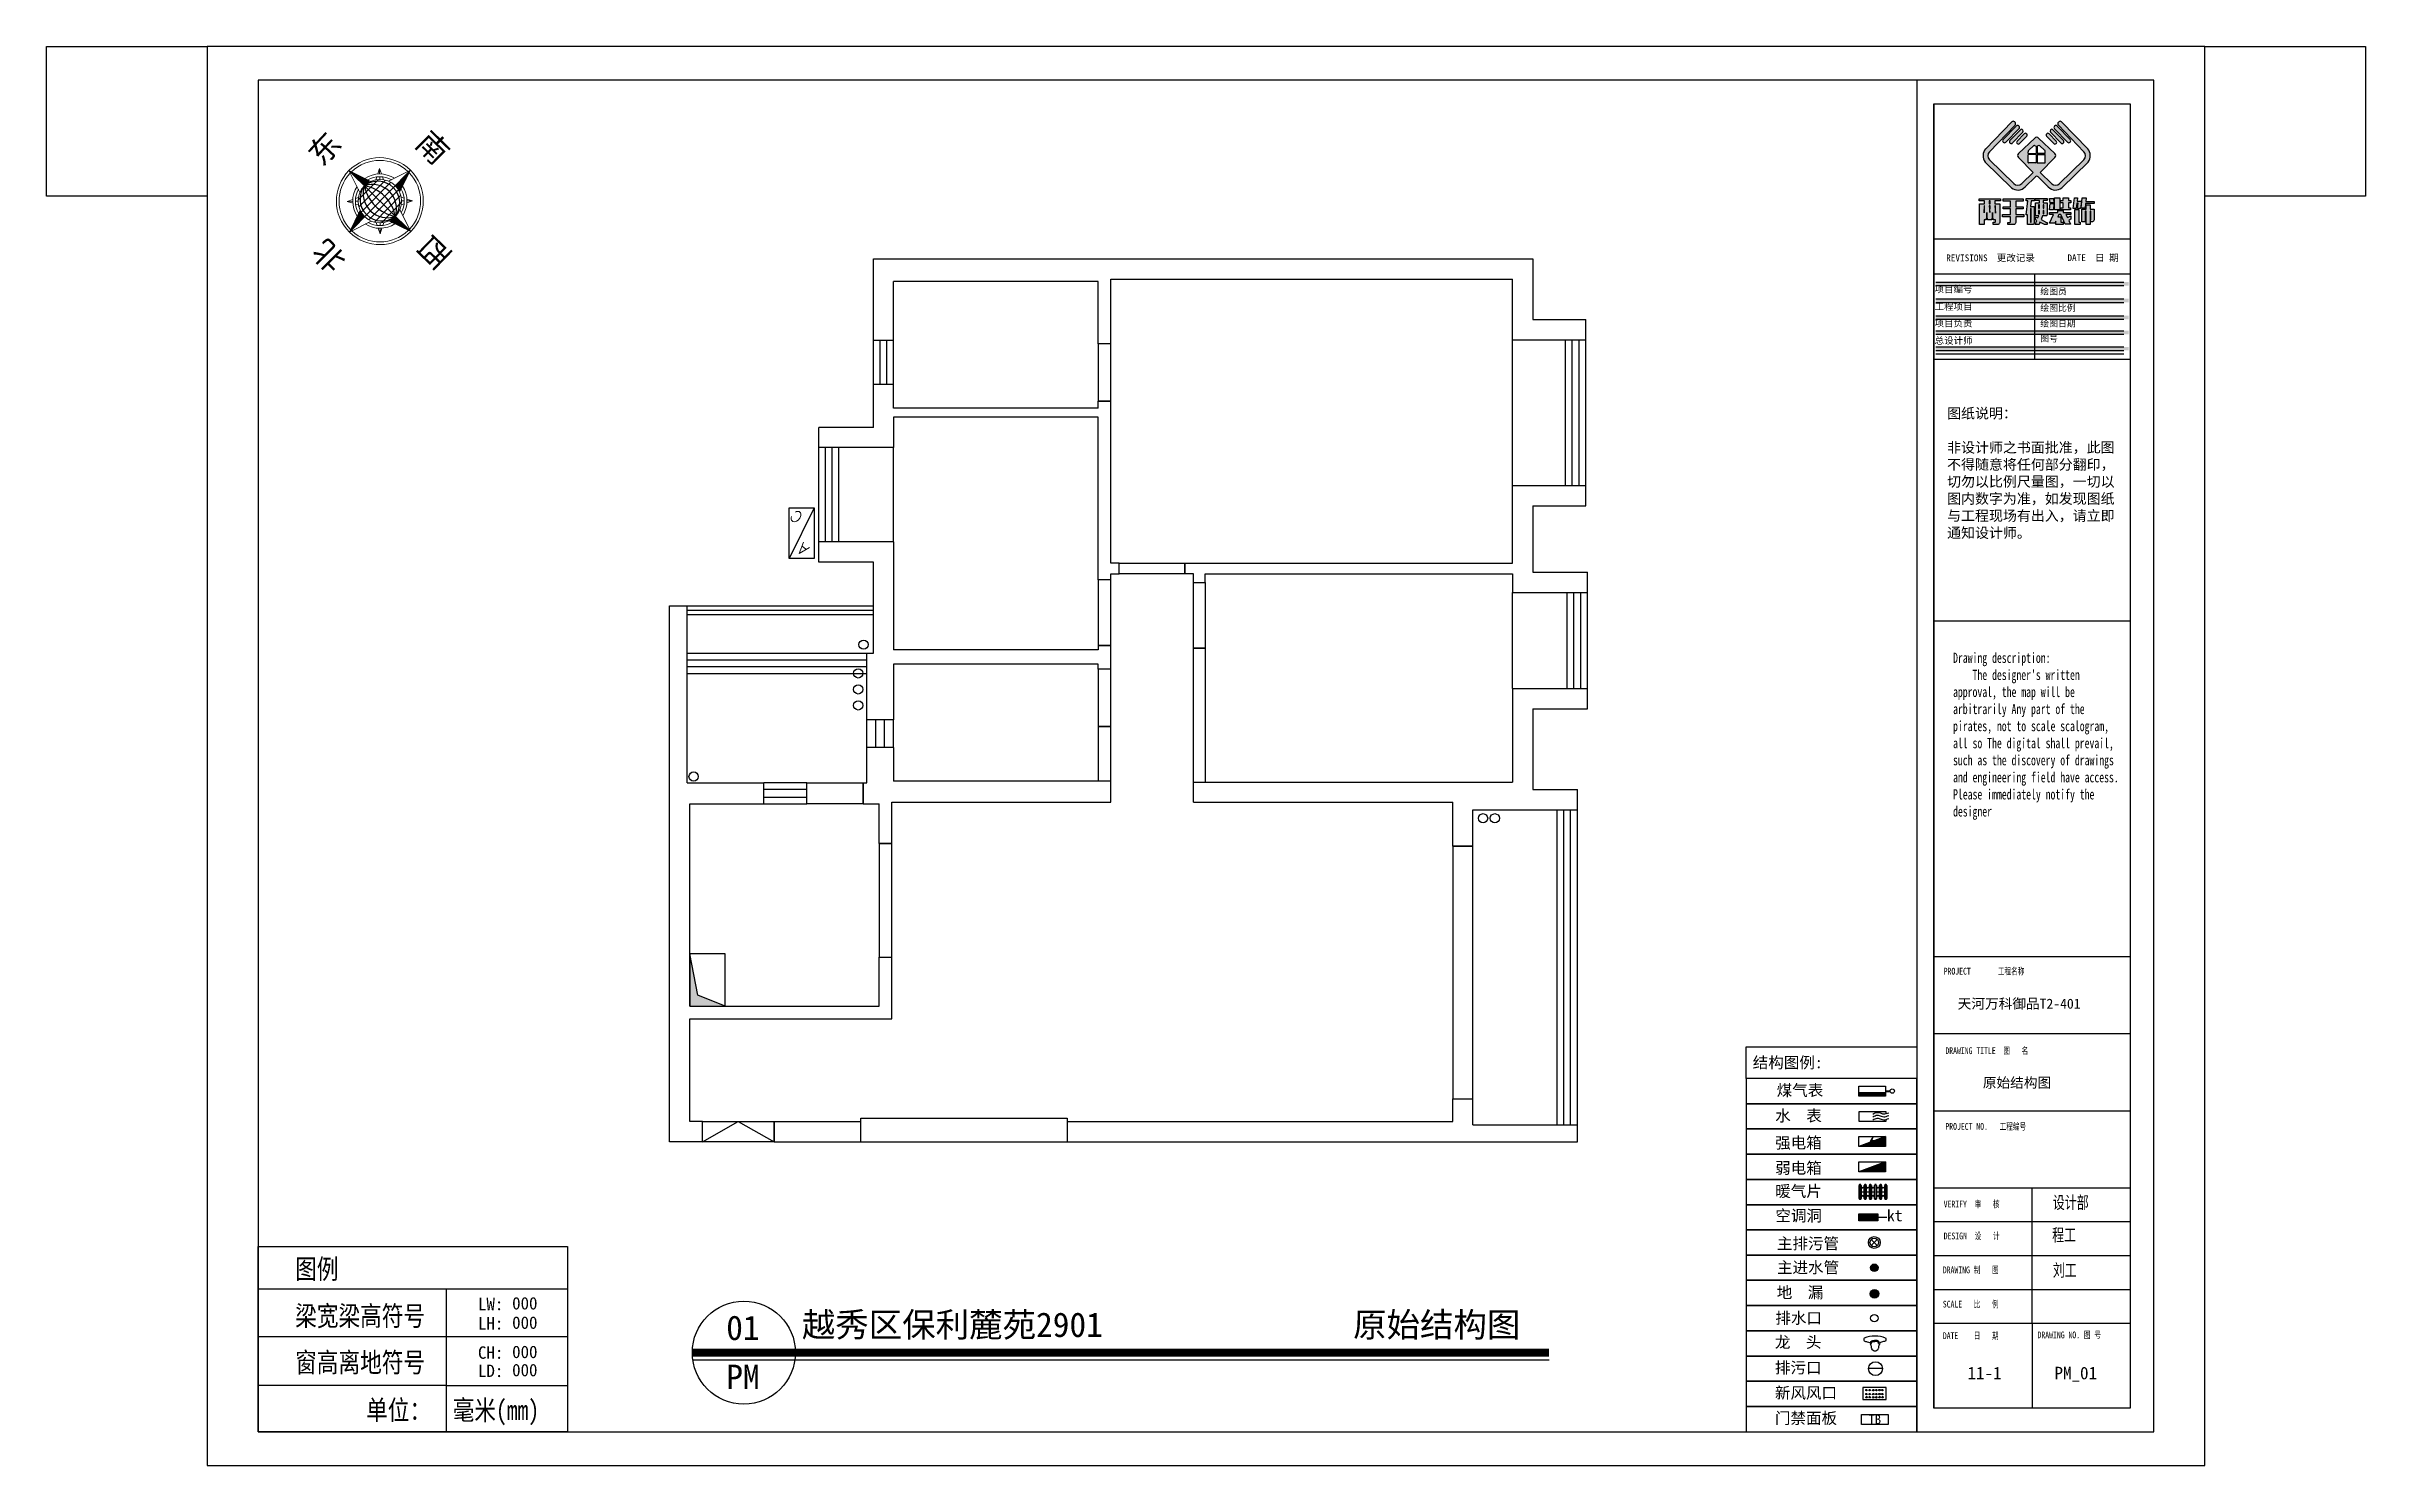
# Model space of a CAD drawing. Header units: millimetres. Extents: x -113526 to 211532, y -79714 to 28306.
# Drawn here: x 168737 to 196280, y -79714 to -62867 of the extents above; entities that cross this region are included whole.
import ezdxf
from ezdxf.enums import TextEntityAlignment as Align

# ---------------------------------------------------------------- set-up
doc = ezdxf.new("R2010")
doc.units = ezdxf.units.MM
doc.linetypes.add('CONTINOUS', pattern=[0])
for name, color, linetype in [('10线框', 8, 'Continuous'), ('1A- 图框图例', 4, 'Continuous'), ('J-墙体', 7, 'Continuous'), ('layer 1', 7, 'Continuous'), ('原始图层', 150, 'Continuous'), ('填充', 8, 'Continuous'), ('文字说明', 4, 'Continuous'), ('文本层', 3, 'Continuous')]:
    doc.layers.add(name, color=color, linetype=linetype)
for name, color, linetype, lineweight in [('内线', 8, 'Continuous', 9), ('墙线', 7, 'CONTINOUS', 30), ('外线', 4, 'Continuous', 15)]:
    doc.layers.add(name, color=color, linetype=linetype, lineweight=lineweight)
doc.styles.add('HT', font='simhei.ttf', dxfattribs={"width": 0.8})
doc.styles.get("Standard").update_dxf_attribs({"font": 'txt', "bigfont": 'gbcbig.shx'})
doc.styles.add('TXT', font='txt.shx', dxfattribs={"bigfont": 'hztxt.shx'})
doc.styles.add('宋体', font='', dxfattribs={"width": 0.7})
doc.styles.add('黑体', font='simhei.ttf', dxfattribs={"width": 0.8})
doc.styles.get('宋体').set_extended_font_data('新宋体')

msp = doc.modelspace()

# ---------------------------------------------------------------- texts
at = {"color": 2, "style": '宋体'}
for s, height, p in [('01', 291.31, (176810.8, -78223.1)), ('越秀区保利麓苑2901               原始结构图', 291.312, (177708.6, -78186.8)), ('PM', 291.31, (176810.8, -78806.3))]:
    msp.add_text(s, height=height, dxfattribs=at).set_placement(p)
at = {"layer": '10线框', "style": '宋体'}
for s, height, p in [('REVISIONS  更改记录', 80.411, (191298.6, -65417.7)), ('REVISIONS  更改记录', 80.411, (191298.6, -65417.7)), ('DATE  日 期', 80.41, (192738.2, -65416.7)), ('DATE  日 期', 80.41, (192738.2, -65416.7))]:
    msp.add_text(s, height=height, dxfattribs=at).set_placement(p)
at = {"layer": '10线框', "lineweight": 30, "attachment_point": 1, "style": 'TXT'}
for s, insert, char_height, width in [('{\\fSimHei|b0|i0|c134|p2;     项目编号}', (190888.9, -65708.2), 80.176, 2760.426), ('{\\fSimHei|b0|i0|c134|p2;     项目编号}', (190888.9, -65708.2), 80.176, 2760.426), ('{\\fSimHei|b0|i0|c134|p2;      绘图员}', (192110, -65738), 74.961, 2580.879), ('{\\fSimHei|b0|i0|c134|p2;      绘图员}', (192110, -65738), 74.961, 2580.879), ('{\\fSimHei|b0|i0|c134|p2;     项目负责 }', (190888.9, -66112.7), 80.176, 2760.426), ('{\\fSimHei|b0|i0|c134|p2;     项目负责 }', (190888.9, -66112.7), 80.176, 2760.426), ('{\\fSimHei|b0|i0|c134|p2;     工程项目}', (190888.9, -65915.9), 80.176, 2760.426), ('{\\fSimHei|b0|i0|c134|p2;     工程项目}', (190888.9, -65915.9), 80.176, 2760.426), ('{\\fSimHei|b0|i0|c134|p2;      绘图比例}', (192110, -65934.5), 74.961, 2580.879), ('{\\fSimHei|b0|i0|c134|p2;     总设计师 }', (190888.9, -66319.3), 80.176, 2760.426), ('{\\fSimHei|b0|i0|c134|p2;     总设计师 }', (190888.9, -66319.3), 80.176, 2760.426), ('{\\fSimHei|b0|i0|c134|p2;      绘图日期}', (192110, -66120.5), 74.961, 2580.879), ('{\\fSimHei|b0|i0|c134|p2;      绘图日期}', (192110, -66120.5), 74.961, 2580.879), ('{\\fSimHei|b0|i0|c134|p2;      图号}', (192110, -66298.5), 74.961, 2580.879), ('{\\fSimHei|b0|i0|c134|p2;      图号}', (192110, -66298.5), 74.961, 2580.879), ('{\\fSimHei|b0|i0|c134|p2;图纸说明：\\P            \\P非设计师之书面批准，此图不得随意将任何部分翻印，切勿以比例尺量图，一切以图内数字为准，如发现图纸与工程现场有出入，请立即通知设计师。}', (191309.2, -67161.9), 121.53, 2055.882), ('{\\fSimHei|b0|i0|c134|p2;图纸说明：\\P            \\P非设计师之书面批准，此图不得随意将任何部分翻印，切勿以比例尺量图，一切以图内数字为准，如发现图纸与工程现场有出入，请立即通知设计师。}', (191309.2, -67161.9), 121.53, 2055.882)]:
    msp.add_mtext(s, dxfattribs=dict(at, insert=insert, char_height=char_height, width=width))
at = {"layer": '10线框', "attachment_point": 1, "style": '宋体'}
for s, insert, char_height, width in [("Drawing description:\\P    The designer's written approval, the map will be arbitrarily Any part of the pirates, not to scale scalogram, all so The digital shall prevail, such as the discovery of drawings and engineering field have access. Please immediately notify the designer", (191380.1, -70063.8), 121.53, 2048.415), ("Drawing description:\\P    The designer's written approval, the map will be arbitrarily Any part of the pirates, not to scale scalogram, all so The digital shall prevail, such as the discovery of drawings and engineering field have access. Please immediately notify the designer", (191380.1, -70063.8), 121.53, 2048.415), ('PROJECT       工程名称', (191268.7, -73804.6), 80.411, 1311.971), ('PROJECT       工程名称', (191268.7, -73804.6), 80.411, 1311.971), ('DRAWING TITLE  图   名', (191288.9, -74748.3), 80.411, 1302.59), ('DRAWING TITLE  图   名', (191288.9, -74748.3), 80.411, 1302.59), ('PROJECT NO.   工程编号', (191288.9, -75647.4), 80.411, 1310.564), ('PROJECT NO.   工程编号', (191288.9, -75647.4), 80.411, 1310.564), ('VERIFY  审   核', (191268.7, -76569), 80.411, 891.69), ('VERIFY  审   核', (191268.7, -76569), 80.411, 891.69), ('DESIGN  设   计', (191268.7, -76947.3), 80.411, 892.628), ('DESIGN  设   计', (191268.7, -76947.3), 80.411, 892.628), ('DRAWING 制   图', (191258.5, -77350.2), 80.411, 885.123), ('DRAWING 制   图', (191258.5, -77350.2), 80.411, 885.123), ('SCALE   比   例', (191258.5, -77757), 80.411, 885.592), ('SCALE   比   例', (191258.5, -77757), 80.411, 885.592), ('DATE    日   期 ', (191258.5, -78131.3), 80.411, 890.283), ('DATE    日   期 ', (191258.5, -78131.3), 80.411, 890.283), ('DRAWING NO. 图 号', (192382.7, -78122.1), 80.411, 1010.363), ('DRAWING NO. 图 号', (192382.7, -78122.1), 80.411, 1010.363)]:
    msp.add_mtext(s, dxfattribs=dict(at, insert=insert, char_height=char_height, width=width))
at = {"layer": 'J-墙体', "color": 8, "style": 'HT', "width": 0.8}
for s, p in [('图例', (171691.5, -77497.6)), ('梁宽梁高符号', (171691.5, -78054.3)), ('窗高离地符号', (171691.5, -78606.1)), ('          单位：  毫米(mm)', (171251.6, -79172.6))]:
    msp.add_text(s, height=235.62, dxfattribs=at).set_placement(p)
at = {"layer": '原始图层', "color": 8, "style": '黑体', "flags": 4}
for tag, p in [('LW:', (174012.9, -77795.1)), ('000', (174418.4, -77786.7)), ('000', (174418.4, -78016.5)), ('LH:', (174012.9, -78025)), ('CH:', (174012.9, -78372.2)), ('000', (174418.4, -78363.7)), ('LD:', (174012.9, -78588.2)), ('000', (174418.4, -78579.7))]:
    msp.add_attdef(tag, text='IF', height=147.51, dxfattribs=at).set_placement(p, align=Align.MIDDLE_CENTER)
at = {"layer": '文本层', "color": 2, "style": '宋体'}
for s, height, p in [('天河万科御品T2-401', 118.986, (191434.9, -74290, 0)), ('原始结构图', 118.99, (191733.7, -75227.7, 0)), ('PM_01', 148.65, (192584.7, -78689.3))]:
    msp.add_text(s, height=height, dxfattribs=at).set_placement(p)
at = {"layer": '文本层', "color": 2, "insert": (192565.1, -76516), "char_height": 148.65, "width": 1050.017, "attachment_point": 1, "style": '宋体'}
msp.add_mtext('设计部', dxfattribs=at)

# ---------------------------------------------------------------- blocks, each defined once
blk = doc.blocks.new('h6t6h')
h = blk.add_hatch(color=8)
h.paths.add_polyline_path([(404144, -409356, 0.4238681), (404014, -409356, 0.4111059), (404012, -409482), (404382, -409868, 0.4238681), (404511, -409869, 0.4111059), (404513, -409742)], flags=17)
h.paths.add_polyline_path([(404341, -409143, 0.418658), (404227, -409143), (404215, -409155, 0.4057515), (404213, -409267), (404752, -409838, 0.4227265), (404881, -409840), (404887, -409833, 0.4097831), (404888, -409707)], flags=17)
h.paths.add_polyline_path([(404565, -408949, 0.427006), (404421, -408949, 0.4165509), (404418, -409091), (405099, -409797, 0.4262727), (405244, -409796, 0.415823), (405247, -409655)], flags=17)
h.paths.add_polyline_path([(404798, -408730, 0.4190229), (404641, -408729), (404625, -408745, 0.4081793), (404624, -408899), (405965, -410296, -0.4107935), (405958, -410718), (404691, -411962, -0.3973237), (404279, -411971), (403676, -411374), (404443, -410599, 0.419801), (404439, -410385), (403593, -409579, 0.3998607), (403387, -409579), (402541, -410385, 0.419801), (402537, -410599), (403304, -411374), (402710, -411962, -0.4101394), (402289, -411963), (401022, -410718, -0.4107935), (401015, -410296), (402356, -408899, 0.4081793), (402355, -408745), (402339, -408729, 0.4190229), (402182, -408730), (400820, -410140, 0.3612279), (400798, -410842), (402168, -412188, 0.3722703), (402886, -412139), (403420, -411611, -0.4113022), (403560, -411611), (404094, -412139, 0.3722703), (404812, -412188), (406182, -410842, 0.3612279), (406160, -410140)])
h.paths.add_polyline_path([(403940, -410293), (403940, -410390), (403510, -410390), (403510, -410010), (403600, -409972, -0.294841), (403654, -409982), (403908, -410220, -0.2075868)], flags=16)
h.paths.add_polyline_path([(403940, -410465), (403940, -410860, -0.4142136), (403920, -410880), (403530, -410880, -0.4142136), (403510, -410860), (403510, -410465, -0.4142136), (403530, -410445), (403920, -410445, -0.4142136)], flags=16)
h.paths.add_polyline_path([(403470, -410010), (403470, -410390), (403040, -410390), (403040, -410293, -0.2075868), (403072, -410220), (403326, -409982, -0.294841), (403380, -409972)], flags=16)
h.paths.add_polyline_path([(403470, -410465), (403470, -410860, -0.4142136), (403450, -410880), (403060, -410880, -0.4142136), (403040, -410860), (403040, -410465, -0.4142136), (403060, -410445), (403450, -410445, -0.4142136)], flags=16)
h.paths.add_polyline_path([(402562, -409091, 0.4165509), (402559, -408949, 0.427006), (402415, -408949), (401733, -409655, 0.415823), (401736, -409796, 0.4262727), (401881, -409797)], flags=17)
h.paths.add_polyline_path([(402767, -409267, 0.4057515), (402765, -409155), (402753, -409143, 0.418658), (402639, -409143), (402092, -409707, 0.4097831), (402093, -409833), (402099, -409840, 0.4227265), (402228, -409838)], flags=17)
h.paths.add_polyline_path([(402968, -409482, 0.4111059), (402966, -409356, 0.4238681), (402836, -409356), (402467, -409742, 0.4111059), (402469, -409869, 0.4238681), (402598, -409868)], flags=17)
for p, q in [((402182, -408730), (400820, -410140)), ((401015, -410296), (402356, -408899)), ((401733, -409655), (402415, -408949)), ((402562, -409091), (401881, -409797)), ((402339, -408729), (402355, -408745)), ((402557, -408947), (402561, -408951)), ((404418, -409091), (405099, -409797)), ((404423, -408947), (404419, -408951)), ((405247, -409655), (404565, -408949)), ((405965, -410296), (404624, -408899)), ((404641, -408729), (404625, -408745)), ((404798, -408730), (406160, -410140)), ((401735, -409795), (401738, -409798)), ((402092, -409707), (402639, -409143)), ((402093, -409833), (402099, -409840)), ((402767, -409267), (402228, -409838)), ((402467, -409742), (402836, -409356)), ((402468, -409868), (402470, -409870)), ((403387, -409579), (402541, -410385)), ((402598, -409868), (402968, -409482)), ((402753, -409143), (402765, -409155)), ((402958, -409348), (402966, -409356)), ((403040, -410390), (403040, -410293)), ((403072, -410220), (403326, -409982)), ((403380, -409972), (403470, -410010)), ((403470, -410010), (403470, -410390)), ((403600, -409972), (403510, -410010)), ((403510, -410010), (403510, -410390)), ((403593, -409579), (404439, -410385)), ((403908, -410220), (403654, -409982)), ((403940, -410390), (403940, -410293)), ((404382, -409868), (404012, -409482)), ((404022, -409348), (404014, -409356)), ((404513, -409742), (404144, -409356)), ((404213, -409267), (404752, -409838)), ((404227, -409143), (404215, -409155)), ((404888, -409707), (404341, -409143)), ((404512, -409868), (404510, -409870)), ((404887, -409833), (404881, -409840)), ((405245, -409795), (405242, -409798)), ((402168, -412188), (400798, -410842)), ((402289, -411963), (401022, -410718)), ((402537, -410599), (403304, -411374)), ((402710, -411962), (403304, -411374)), ((403040, -410390), (403470, -410390)), ((403040, -410860), (403040, -410465)), ((403450, -410445), (403060, -410445)), ((403450, -410880), (403060, -410880)), ((403470, -410465), (403470, -410860)), ((403940, -410390), (403510, -410390)), ((403510, -410465), (403510, -410860)), ((403530, -410445), (403920, -410445)), ((403530, -410880), (403920, -410880)), ((404443, -410599), (403676, -411374)), ((404279, -411971), (403676, -411374)), ((403940, -410860), (403940, -410465)), ((404691, -411963), (405958, -410718)), ((404812, -412188), (406182, -410842)), ((402886, -412139), (403420, -411611)), ((404094, -412139), (403560, -411611))]:
    blk.add_line(p, q)
for centre, radius, start, end in [((402261, -408807), 110, 45, 135.93919), ((402277, -408822), 110, 316.18293, 45), ((402487, -409018), 100, 45, 136.02915), ((402490, -409022), 100, 316.00509, 45), ((404490, -409022), 100, 135, 223.99491), ((404493, -409018), 100, 43.97085, 135), ((404703, -408822), 110, 135, 223.81707), ((404719, -408807), 110, 44.06081, 135), ((401232, -410504), 550, 138.54192, 217.98644), ((401232, -410504), 300, 136.18293, 225.51308), ((401805, -409724), 100, 136.02915, 225), ((401809, -409727), 100, 225, 316.00509), ((402156, -409770), 90, 135.86805, 225), ((402163, -409776), 90, 225, 316.66028), ((402532, -409804), 90, 136.24536, 225), ((402533, -409806), 90, 225, 316.24536), ((402696, -409199), 80, 45, 135.86805), ((402709, -409212), 80, 316.66028, 45), ((402901, -409419), 90, 45, 136.24536), ((402903, -409420), 90, 316.24536, 45), ((403140, -410293), 100, 133.09085, 180), ((403361, -410019), 50, 67.38014, 133.09085), ((403490, -409688), 150, 46.41094, 133.58906), ((403619, -410019), 50, 46.90915, 112.61986), ((403840, -410293), 100, 0, 46.90915), ((404077, -409420), 90, 135, 223.75464), ((404079, -409419), 90, 43.75464, 135), ((404271, -409212), 80, 135, 223.33972), ((404284, -409199), 80, 44.13195, 135), ((404447, -409806), 90, 223.75464, 315), ((404448, -409804), 90, 315, 43.75464), ((404817, -409776), 90, 223.33972, 315), ((404824, -409770), 90, 315, 44.13195), ((405171, -409727), 100, 223.99491, 315), ((405175, -409724), 100, 315, 43.97085), ((405748, -410504), 300, 314.48692, 43.81707), ((405748, -410504), 550, 322.01356, 41.45808), ((402644, -410493), 150, 133.58906, 224.67992), ((403060, -410465), 20, 90, 180), ((403060, -410860), 20, 180, 270), ((403450, -410465), 20, 0, 90), ((403450, -410860), 20, 270, 0), ((403530, -410465), 20, 90, 180), ((403530, -410860), 20, 180, 270), ((403920, -410465), 20, 0, 90), ((403920, -410860), 20, 270, 0), ((404336, -410493), 150, 315.32008, 46.41094), ((402499, -411749), 550, 233.03972, 314.71495), ((402499, -411749), 300, 225.51308, 314.71495), ((403490, -411682), 100, 45.28505, 134.71495), ((404481, -411749), 550, 225.28505, 306.96028), ((404481, -411748), 301, 227.85224, 314.44598)]:
    blk.add_arc(centre, radius, start, end)
blk = doc.blocks.new('logo')
h = blk.add_hatch(color=250)
edge = h.paths.add_edge_path()
edge.add_spline(control_points=[(2094, 88), (2094, 88), (2152, 88), (2152, 88), (2152, 88), (2166, 88), (2179, 93), (2190, 102), (2190, 102), (2202, 111), (2211, 123), (2218, 138), (2218, 138), (2225, 153), (2228, 170), (2228, 188), (2228, 188), (2228, 188), (2228, 556), (2228, 556), (2228, 556), (2228, 556), (2077, 556), (2077, 556), (2077, 556), (2077, 556), (2077, 706), (2077, 706), (2077, 706), (2077, 706), (1934, 706), (1934, 706), (1934, 706), (1934, 706), (1934, 556), (1934, 556), (1934, 556), (1934, 556), (1783, 556), (1783, 556), (1783, 556), (1783, 556), (1783, 88), (1783, 88), (1783, 88), (1783, 88), (1903, 88), (1903, 88), (1903, 88), (1903, 88), (1903, 478), (1903, 478), (1903, 478), (1903, 478), (1934, 478), (1934, 478), (1934, 478), (1934, 478), (1934, -4), (1934, -4), (1934, -4), (1934, -4), (2077, -4), (2077, -4), (2077, -4), (2077, -4), (2077, 478), (2077, 478), (2077, 478), (2077, 478), (2110, 478), (2110, 478), (2110, 478), (2110, 478), (2110, 176), (2110, 176), (2110, 176), (2110, 173), (2109, 171), (2108, 169), (2108, 169), (2106, 167), (2104, 166), (2102, 165), (2102, 165), (2102, 165), (2094, 165), (2094, 165), (2094, 165), (2094, 165), (2094, 88), (2094, 88)], knot_values=[0, 0, 0, 0, 0.043478, 0.043478, 0.043478, 0.043578, 0.086957, 0.086957, 0.086957, 0.087057, 0.130435, 0.130435, 0.130435, 0.130535, 0.173913, 0.173913, 0.173913, 0.174013, 0.217391, 0.217391, 0.217391, 0.217491, 0.26087, 0.26087, 0.26087, 0.26097, 0.304348, 0.304348, 0.304348, 0.304448, 0.347826, 0.347826, 0.347826, 0.347926, 0.391304, 0.391304, 0.391304, 0.391404, 0.434783, 0.434783, 0.434783, 0.434883, 0.478261, 0.478261, 0.478261, 0.478361, 0.521739, 0.521739, 0.521739, 0.521839, 0.565217, 0.565217, 0.565217, 0.565317, 0.608696, 0.608696, 0.608696, 0.608796, 0.652174, 0.652174, 0.652174, 0.652274, 0.695652, 0.695652, 0.695652, 0.695752, 0.73913, 0.73913, 0.73913, 0.73923, 0.782609, 0.782609, 0.782609, 0.782709, 0.826087, 0.826087, 0.826087, 0.826187, 0.869565, 0.869565, 0.869565, 0.869665, 0.913043, 0.913043, 0.913043, 0.913143, 0.956522, 0.956522, 0.956522, 0.956622, 1, 1, 1, 1], degree=3, periodic=0)
edge = h.paths.add_edge_path()
edge.add_spline(control_points=[(1717, -4), (1717, -4), (1717, 73), (1717, 73), (1717, 73), (1717, 73), (1670, 73), (1670, 73), (1670, 73), (1670, 73), (1670, 543), (1670, 543), (1670, 543), (1670, 543), (1523, 543), (1523, 543), (1523, 543), (1523, 543), (1523, -4), (1523, -4), (1523, -4), (1523, -4), (1717, -4), (1717, -4)], knot_values=[0, 0, 0, 0, 0.166667, 0.166667, 0.166667, 0.166767, 0.333333, 0.333333, 0.333333, 0.333433, 0.5, 0.5, 0.5, 0.5001, 0.666667, 0.666667, 0.666667, 0.666767, 0.833333, 0.833333, 0.833333, 0.833433, 1, 1, 1, 1], degree=3, periodic=0)
edge = h.paths.add_edge_path()
edge.add_spline(control_points=[(1572, 582), (1572, 582), (1597, 773), (1597, 773), (1597, 773), (1597, 773), (1638, 773), (1638, 773), (1638, 773), (1638, 773), (1614, 582), (1614, 582), (1614, 582), (1614, 582), (1732, 582), (1732, 582), (1732, 582), (1732, 582), (1760, 851), (1760, 851), (1760, 851), (1760, 851), (1607, 851), (1607, 851), (1607, 851), (1607, 851), (1623, 963), (1623, 963), (1623, 963), (1623, 963), (1503, 963), (1503, 963), (1503, 963), (1503, 963), (1454, 582), (1454, 582), (1454, 582), (1454, 582), (1572, 582), (1572, 582)], knot_values=[0, 0, 0, 0, 0.1, 0.1, 0.1, 0.1001, 0.2, 0.2, 0.2, 0.2001, 0.3, 0.3, 0.3, 0.3001, 0.4, 0.4, 0.4, 0.4001, 0.5, 0.5, 0.5, 0.5001, 0.6, 0.6, 0.6, 0.6001, 0.7, 0.7, 0.7, 0.7001, 0.8, 0.8, 0.8, 0.8001, 0.9, 0.9, 0.9, 0.9001, 1, 1, 1, 1], degree=3, periodic=0)
edge = h.paths.add_edge_path()
edge.add_spline(control_points=[(1793, 962), (1793, 962), (1754, 595), (1754, 595), (1754, 595), (1754, 595), (1895, 595), (1895, 595), (1895, 595), (1895, 595), (1913, 761), (1913, 761), (1913, 761), (1913, 761), (2234, 761), (2234, 761), (2234, 761), (2234, 761), (2234, 839), (2234, 839), (2234, 839), (2234, 839), (1921, 839), (1921, 839), (1921, 839), (1921, 839), (1934, 962), (1934, 962), (1934, 962), (1934, 962), (1793, 962), (1793, 962)], knot_values=[0, 0, 0, 0, 0.125, 0.125, 0.125, 0.1251, 0.25, 0.25, 0.25, 0.2501, 0.375, 0.375, 0.375, 0.3751, 0.5, 0.5, 0.5, 0.5001, 0.625, 0.625, 0.625, 0.6251, 0.75, 0.75, 0.75, 0.7501, 0.875, 0.875, 0.875, 0.8751, 1, 1, 1, 1], degree=3, periodic=0)
edge = h.paths.add_edge_path()
edge.add_spline(control_points=[(596, 357), (596, 357), (735, 357), (735, 357), (735, 357), (735, 357), (593, 42), (593, 42), (593, 42), (593, 42), (787, 42), (787, 42), (787, 42), (787, 42), (821, 116), (821, 116), (821, 116), (821, 116), (821, -6), (821, -6), (821, -6), (821, -6), (1090, -6), (1090, -6), (1090, -6), (1090, -6), (1090, 71), (1090, 71), (1090, 71), (1090, 71), (1007, 71), (1007, 71), (1007, 71), (1007, 71), (1007, 277), (1007, 277), (1007, 277), (1007, 277), (893, 277), (893, 277), (893, 277), (893, 277), (929, 357), (929, 357), (929, 357), (929, 357), (1004, 357), (1004, 357), (1004, 357), (1004, 357), (1163, 8), (1163, 8), (1163, 8), (1163, 8), (1357, 8), (1357, 8), (1357, 8), (1357, 8), (1296, 141), (1296, 141), (1296, 141), (1296, 141), (1372, 185), (1372, 185), (1372, 185), (1372, 185), (1372, 314), (1372, 314), (1372, 314), (1372, 314), (1249, 242), (1249, 242), (1249, 242), (1249, 242), (1196, 357), (1196, 357), (1196, 357), (1196, 357), (1371, 357), (1371, 357), (1371, 357), (1371, 357), (1371, 435), (1371, 435), (1371, 435), (1371, 435), (1088, 435), (1088, 435), (1088, 435), (1088, 435), (1088, 504), (1088, 504), (1088, 504), (1088, 504), (895, 504), (895, 504), (895, 504), (895, 504), (895, 435), (895, 435), (895, 435), (895, 435), (596, 435), (596, 435), (596, 435), (596, 435), (596, 357), (596, 357)], knot_values=[0, 0, 0, 0, 0.037037, 0.037037, 0.037037, 0.037137, 0.074074, 0.074074, 0.074074, 0.074174, 0.111111, 0.111111, 0.111111, 0.111211, 0.148148, 0.148148, 0.148148, 0.148248, 0.185185, 0.185185, 0.185185, 0.185285, 0.222222, 0.222222, 0.222222, 0.222322, 0.259259, 0.259259, 0.259259, 0.259359, 0.296296, 0.296296, 0.296296, 0.296396, 0.333333, 0.333333, 0.333333, 0.333433, 0.37037, 0.37037, 0.37037, 0.37047, 0.407407, 0.407407, 0.407407, 0.407507, 0.444444, 0.444444, 0.444444, 0.444544, 0.481481, 0.481481, 0.481481, 0.481581, 0.518519, 0.518519, 0.518519, 0.518619, 0.555556, 0.555556, 0.555556, 0.555656, 0.592593, 0.592593, 0.592593, 0.592693, 0.62963, 0.62963, 0.62963, 0.62973, 0.666667, 0.666667, 0.666667, 0.666767, 0.703704, 0.703704, 0.703704, 0.703804, 0.740741, 0.740741, 0.740741, 0.740841, 0.777778, 0.777778, 0.777778, 0.777878, 0.814815, 0.814815, 0.814815, 0.814915, 0.851852, 0.851852, 0.851852, 0.851952, 0.888889, 0.888889, 0.888889, 0.888989, 0.925926, 0.925926, 0.925926, 0.926026, 0.962963, 0.962963, 0.962963, 0.963063, 1, 1, 1, 1], degree=3, periodic=0)
edge = h.paths.add_edge_path()
edge.add_spline(control_points=[(992, 790), (992, 790), (1089, 790), (1089, 790), (1089, 790), (1089, 790), (1089, 602), (1089, 602), (1089, 602), (1089, 602), (1005, 602), (1005, 602), (1005, 602), (1005, 602), (1005, 524), (1005, 524), (1005, 524), (1005, 524), (1362, 524), (1362, 524), (1362, 524), (1362, 524), (1362, 602), (1362, 602), (1362, 602), (1362, 602), (1285, 602), (1285, 602), (1285, 602), (1285, 602), (1285, 790), (1285, 790), (1285, 790), (1285, 790), (1374, 790), (1374, 790), (1374, 790), (1374, 790), (1374, 867), (1374, 867), (1374, 867), (1374, 867), (1285, 867), (1285, 867), (1285, 867), (1285, 867), (1285, 963), (1285, 963), (1285, 963), (1285, 963), (1089, 963), (1089, 963), (1089, 963), (1089, 963), (1089, 867), (1089, 867), (1089, 867), (1089, 867), (992, 867), (992, 867), (992, 867), (992, 867), (992, 790), (992, 790)], knot_values=[0, 0, 0, 0, 0.0625, 0.0625, 0.0625, 0.0626, 0.125, 0.125, 0.125, 0.1251, 0.1875, 0.1875, 0.1875, 0.1876, 0.25, 0.25, 0.25, 0.2501, 0.3125, 0.3125, 0.3125, 0.3126, 0.375, 0.375, 0.375, 0.3751, 0.4375, 0.4375, 0.4375, 0.4376, 0.5, 0.5, 0.5, 0.5001, 0.5625, 0.5625, 0.5625, 0.5626, 0.625, 0.625, 0.625, 0.6251, 0.6875, 0.6875, 0.6875, 0.6876, 0.75, 0.75, 0.75, 0.7501, 0.8125, 0.8125, 0.8125, 0.8126, 0.875, 0.875, 0.875, 0.8751, 0.9375, 0.9375, 0.9375, 0.9376, 1, 1, 1, 1], degree=3, periodic=0)
edge = h.paths.add_edge_path()
edge.add_spline(control_points=[(772, 524), (772, 524), (967, 524), (967, 524), (967, 524), (967, 524), (967, 963), (967, 963), (967, 963), (967, 963), (772, 963), (772, 963), (772, 963), (772, 963), (772, 524), (772, 524)], knot_values=[0, 0, 0, 0, 0.25, 0.25, 0.25, 0.2501, 0.5, 0.5, 0.5, 0.5001, 0.75, 0.75, 0.75, 0.7501, 1, 1, 1, 1], degree=3, periodic=0)
edge = h.paths.add_edge_path()
edge.add_spline(control_points=[(613, 760), (613, 760), (593, 524), (593, 524), (593, 524), (593, 524), (738, 524), (738, 524), (738, 524), (738, 524), (757, 760), (757, 760), (757, 760), (757, 760), (613, 760), (613, 760)], knot_values=[0, 0, 0, 0, 0.25, 0.25, 0.25, 0.2501, 0.5, 0.5, 0.5, 0.5001, 0.75, 0.75, 0.75, 0.7501, 1, 1, 1, 1], degree=3, periodic=0)
edge = h.paths.add_edge_path()
edge.add_spline(control_points=[(757, 784), (757, 784), (738, 948), (738, 948), (738, 948), (738, 948), (593, 948), (593, 948), (593, 948), (593, 948), (613, 784), (613, 784), (613, 784), (613, 784), (757, 784), (757, 784)], knot_values=[0, 0, 0, 0, 0.25, 0.25, 0.25, 0.2501, 0.5, 0.5, 0.5, 0.5001, 0.75, 0.75, 0.75, 0.7501, 1, 1, 1, 1], degree=3, periodic=0)
edge = h.paths.add_edge_path()
edge.add_spline(control_points=[(64, 866), (64, 866), (225, 866), (225, 866), (225, 866), (225, 866), (225, 789), (225, 789), (225, 789), (225, 789), (78, 789), (78, 789), (78, 789), (78, 789), (78, 303), (78, 303), (78, 303), (78, 303), (196, 303), (196, 303), (196, 303), (196, 303), (167, 230), (167, 230), (167, 230), (167, 230), (80, 274), (80, 274), (80, 274), (80, 274), (80, 157), (80, 157), (80, 157), (80, 157), (128, 134), (128, 134), (128, 134), (128, 134), (71, -7), (71, -7), (71, -7), (71, -7), (209, -7), (209, -7), (209, -7), (209, -7), (244, 77), (244, 77), (244, 77), (244, 77), (414, -7), (414, -7), (414, -7), (414, -7), (513, -7), (513, -7), (513, -7), (513, -7), (513, 70), (513, 70), (513, 70), (513, 70), (481, 70), (481, 70), (481, 70), (481, 70), (284, 170), (284, 170), (284, 170), (284, 170), (340, 303), (340, 303), (340, 303), (340, 303), (455, 303), (455, 303), (455, 303), (464, 303), (473, 307), (480, 313), (480, 313), (487, 319), (493, 327), (497, 338), (497, 338), (501, 348), (504, 359), (504, 372), (504, 372), (504, 372), (504, 789), (504, 789), (504, 789), (504, 789), (356, 789), (356, 789), (356, 789), (356, 789), (356, 866), (356, 866), (356, 866), (356, 866), (511, 866), (511, 866), (511, 866), (511, 866), (511, 944), (511, 944), (511, 944), (511, 944), (64, 944), (64, 944), (64, 944), (64, 944), (64, 866), (64, 866)], knot_values=[0, 0, 0, 0, 0.034483, 0.034483, 0.034483, 0.034583, 0.068966, 0.068966, 0.068966, 0.069066, 0.103448, 0.103448, 0.103448, 0.103548, 0.137931, 0.137931, 0.137931, 0.138031, 0.172414, 0.172414, 0.172414, 0.172514, 0.206897, 0.206897, 0.206897, 0.206997, 0.241379, 0.241379, 0.241379, 0.241479, 0.275862, 0.275862, 0.275862, 0.275962, 0.310345, 0.310345, 0.310345, 0.310445, 0.344828, 0.344828, 0.344828, 0.344928, 0.37931, 0.37931, 0.37931, 0.37941, 0.413793, 0.413793, 0.413793, 0.413893, 0.448276, 0.448276, 0.448276, 0.448376, 0.482759, 0.482759, 0.482759, 0.482859, 0.517241, 0.517241, 0.517241, 0.517341, 0.551724, 0.551724, 0.551724, 0.551824, 0.586207, 0.586207, 0.586207, 0.586307, 0.62069, 0.62069, 0.62069, 0.62079, 0.655172, 0.655172, 0.655172, 0.655272, 0.689655, 0.689655, 0.689655, 0.689755, 0.724138, 0.724138, 0.724138, 0.724238, 0.758621, 0.758621, 0.758621, 0.758721, 0.793103, 0.793103, 0.793103, 0.793203, 0.827586, 0.827586, 0.827586, 0.827686, 0.862069, 0.862069, 0.862069, 0.862169, 0.896552, 0.896552, 0.896552, 0.896652, 0.931034, 0.931034, 0.931034, 0.931134, 0.965517, 0.965517, 0.965517, 0.965617, 1, 1, 1, 1], degree=3, periodic=0)
edge = h.paths.add_edge_path()
edge.add_spline(control_points=[(-267, 864), (-267, 864), (-204, 864), (-204, 864), (-204, 864), (-204, 864), (-267, 342), (-267, 342), (-267, 342), (-267, 342), (-215, 342), (-215, 342), (-215, 342), (-215, 342), (-215, -7), (-215, -7), (-215, -7), (-215, -7), (-21, -7), (-21, -7), (-21, -7), (-11, -7), (-1, -2), (7, 6), (7, 6), (16, 15), (22, 27), (27, 42), (27, 42), (32, 57), (35, 73), (35, 91), (35, 91), (35, 91), (35, 654), (35, 654), (35, 654), (35, 654), (-107, 654), (-107, 654), (-107, 654), (-107, 654), (-82, 864), (-82, 864), (-82, 864), (-82, 864), (47, 864), (47, 864), (47, 864), (47, 864), (47, 943), (47, 943), (47, 943), (47, 943), (-267, 943), (-267, 943), (-267, 943), (-267, 943), (-267, 864), (-267, 864)], knot_values=[0, 0, 0, 0, 0.066667, 0.066667, 0.066667, 0.066767, 0.133333, 0.133333, 0.133333, 0.133433, 0.2, 0.2, 0.2, 0.2001, 0.266667, 0.266667, 0.266667, 0.266767, 0.333333, 0.333333, 0.333333, 0.333433, 0.4, 0.4, 0.4, 0.4001, 0.466667, 0.466667, 0.466667, 0.466767, 0.533333, 0.533333, 0.533333, 0.533433, 0.6, 0.6, 0.6, 0.6001, 0.666667, 0.666667, 0.666667, 0.666767, 0.733333, 0.733333, 0.733333, 0.733433, 0.8, 0.8, 0.8, 0.8001, 0.866667, 0.866667, 0.866667, 0.866767, 0.933333, 0.933333, 0.933333, 0.933433, 1, 1, 1, 1], degree=3, periodic=0)
edge = h.paths.add_edge_path(flags=16)
edge.add_spline(control_points=[(-73, 101), (-73, 93), (-75, 86), (-78, 80), (-78, 80), (-82, 74), (-86, 72), (-90, 71), (-90, 71), (-90, 71), (-107, 71), (-107, 71), (-107, 71), (-107, 71), (-107, 575), (-107, 575), (-107, 575), (-107, 575), (-73, 575), (-73, 575), (-73, 575), (-73, 575), (-73, 101), (-73, 101)], knot_values=[0, 0, 0, 0, 0.166667, 0.166667, 0.166667, 0.166767, 0.333333, 0.333333, 0.333333, 0.333433, 0.5, 0.5, 0.5, 0.5001, 0.666667, 0.666667, 0.666667, 0.666767, 0.833333, 0.833333, 0.833333, 0.833433, 1, 1, 1, 1], degree=3, periodic=0)
edge = h.paths.add_edge_path(flags=16)
edge.add_spline(control_points=[(389, 711), (389, 711), (389, 585), (389, 585), (389, 585), (389, 585), (356, 585), (356, 585), (356, 585), (356, 585), (356, 711), (356, 711), (356, 711), (356, 711), (389, 711), (389, 711)], knot_values=[0, 0, 0, 0, 0.25, 0.25, 0.25, 0.2501, 0.5, 0.5, 0.5, 0.5001, 0.75, 0.75, 0.75, 0.7501, 1, 1, 1, 1], degree=3, periodic=0)
edge = h.paths.add_edge_path(flags=16)
edge.add_spline(control_points=[(193, 508), (193, 508), (225, 508), (225, 508), (225, 508), (225, 508), (225, 381), (225, 381), (225, 381), (225, 381), (193, 381), (193, 381), (193, 381), (193, 381), (193, 508), (193, 508)], knot_values=[0, 0, 0, 0, 0.25, 0.25, 0.25, 0.2501, 0.5, 0.5, 0.5, 0.5001, 0.75, 0.75, 0.75, 0.7501, 1, 1, 1, 1], degree=3, periodic=0)
edge = h.paths.add_edge_path(flags=16)
edge.add_spline(control_points=[(193, 711), (193, 711), (225, 711), (225, 711), (225, 711), (225, 711), (225, 585), (225, 585), (225, 585), (225, 585), (193, 585), (193, 585), (193, 585), (193, 585), (193, 711), (193, 711)], knot_values=[0, 0, 0, 0, 0.25, 0.25, 0.25, 0.2501, 0.5, 0.5, 0.5, 0.5001, 0.75, 0.75, 0.75, 0.7501, 1, 1, 1, 1], degree=3, periodic=0)
edge = h.paths.add_edge_path(flags=16)
edge.add_spline(control_points=[(389, 411), (389, 403), (387, 396), (383, 390), (383, 390), (379, 384), (374, 381), (367, 381), (367, 381), (367, 381), (356, 381), (356, 381), (356, 381), (356, 381), (356, 508), (356, 508), (356, 508), (356, 508), (389, 508), (389, 508), (389, 508), (389, 508), (389, 411), (389, 411)], knot_values=[0, 0, 0, 0, 0.166667, 0.166667, 0.166667, 0.166767, 0.333333, 0.333333, 0.333333, 0.333433, 0.5, 0.5, 0.5, 0.5001, 0.666667, 0.666667, 0.666667, 0.666767, 0.833333, 0.833333, 0.833333, 0.833433, 1, 1, 1, 1], degree=3, periodic=0)
edge = h.paths.add_edge_path()
edge.add_spline(control_points=[(-1105, 851), (-1105, 851), (-832, 851), (-832, 851), (-832, 851), (-832, 851), (-832, 642), (-832, 642), (-832, 642), (-832, 642), (-1105, 642), (-1105, 642), (-1105, 642), (-1105, 642), (-1105, 565), (-1105, 565), (-1105, 565), (-1105, 565), (-832, 565), (-832, 565), (-832, 565), (-832, 565), (-832, 355), (-832, 355), (-832, 355), (-832, 355), (-1128, 355), (-1128, 355), (-1128, 355), (-1128, 355), (-1128, 278), (-1128, 278), (-1128, 278), (-1128, 278), (-832, 278), (-832, 278), (-832, 278), (-832, 278), (-832, 100), (-832, 100), (-832, 100), (-832, 91), (-834, 84), (-839, 79), (-839, 79), (-843, 73), (-848, 71), (-855, 70), (-855, 70), (-855, 70), (-928, 70), (-928, 70), (-928, 70), (-928, 70), (-928, -7), (-928, -7), (-928, -7), (-928, -7), (-714, -7), (-714, -7), (-714, -7), (-700, -7), (-687, -3), (-675, 6), (-675, 6), (-663, 15), (-654, 26), (-647, 41), (-647, 41), (-640, 56), (-636, 72), (-636, 90), (-636, 90), (-636, 90), (-636, 278), (-636, 278), (-636, 278), (-636, 278), (-347, 278), (-347, 278), (-347, 278), (-347, 278), (-347, 355), (-347, 355), (-347, 355), (-347, 355), (-636, 355), (-636, 355), (-636, 355), (-636, 355), (-636, 565), (-636, 565), (-636, 565), (-636, 565), (-370, 565), (-370, 565), (-370, 565), (-370, 565), (-370, 642), (-370, 642), (-370, 642), (-370, 642), (-636, 642), (-636, 642), (-636, 642), (-636, 642), (-636, 851), (-636, 851), (-636, 851), (-636, 851), (-370, 851), (-370, 851), (-370, 851), (-370, 851), (-370, 928), (-370, 928), (-370, 928), (-370, 928), (-1105, 928), (-1105, 928), (-1105, 928), (-1105, 928), (-1105, 851), (-1105, 851)], knot_values=[0, 0, 0, 0, 0.032258, 0.032258, 0.032258, 0.032358, 0.064516, 0.064516, 0.064516, 0.064616, 0.096774, 0.096774, 0.096774, 0.096874, 0.129032, 0.129032, 0.129032, 0.129132, 0.16129, 0.16129, 0.16129, 0.16139, 0.193548, 0.193548, 0.193548, 0.193648, 0.225806, 0.225806, 0.225806, 0.225906, 0.258065, 0.258065, 0.258065, 0.258165, 0.290323, 0.290323, 0.290323, 0.290423, 0.322581, 0.322581, 0.322581, 0.322681, 0.354839, 0.354839, 0.354839, 0.354939, 0.387097, 0.387097, 0.387097, 0.387197, 0.419355, 0.419355, 0.419355, 0.419455, 0.451613, 0.451613, 0.451613, 0.451713, 0.483871, 0.483871, 0.483871, 0.483971, 0.516129, 0.516129, 0.516129, 0.516229, 0.548387, 0.548387, 0.548387, 0.548487, 0.580645, 0.580645, 0.580645, 0.580745, 0.612903, 0.612903, 0.612903, 0.613003, 0.645161, 0.645161, 0.645161, 0.645261, 0.677419, 0.677419, 0.677419, 0.677519, 0.709677, 0.709677, 0.709677, 0.709777, 0.741935, 0.741935, 0.741935, 0.742035, 0.774194, 0.774194, 0.774194, 0.774294, 0.806452, 0.806452, 0.806452, 0.806552, 0.83871, 0.83871, 0.83871, 0.83881, 0.870968, 0.870968, 0.870968, 0.871068, 0.903226, 0.903226, 0.903226, 0.903326, 0.935484, 0.935484, 0.935484, 0.935584, 0.967742, 0.967742, 0.967742, 0.967842, 1, 1, 1, 1], degree=3, periodic=0)
edge = h.paths.add_edge_path()
edge.add_spline(control_points=[(-1389, 101), (-1390, 93), (-1392, 86), (-1397, 80), (-1397, 80), (-1401, 75), (-1407, 72), (-1413, 71), (-1413, 71), (-1413, 71), (-1475, 71), (-1475, 71), (-1475, 71), (-1475, 71), (-1475, -6), (-1475, -6), (-1475, -6), (-1475, -6), (-1307, -6), (-1307, -6), (-1307, -6), (-1293, -6), (-1280, -2), (-1268, 7), (-1268, 7), (-1256, 16), (-1247, 27), (-1240, 42), (-1240, 42), (-1233, 57), (-1230, 73), (-1230, 91), (-1230, 91), (-1230, 91), (-1230, 747), (-1230, 747), (-1230, 747), (-1230, 747), (-1408, 747), (-1408, 747), (-1408, 747), (-1408, 747), (-1408, 858), (-1408, 858), (-1408, 858), (-1408, 858), (-1207, 858), (-1207, 858), (-1207, 858), (-1207, 858), (-1207, 935), (-1207, 935), (-1207, 935), (-1207, 935), (-1988, 935), (-1988, 935), (-1988, 935), (-1988, 935), (-1988, 858), (-1988, 858), (-1988, 858), (-1988, 858), (-1783, 858), (-1783, 858), (-1783, 858), (-1783, 858), (-1783, 747), (-1783, 747), (-1783, 747), (-1783, 747), (-1967, 747), (-1967, 747), (-1967, 747), (-1967, 747), (-1967, -6), (-1967, -6), (-1967, -6), (-1967, -6), (-1806, -6), (-1806, -6), (-1806, -6), (-1806, -6), (-1806, 160), (-1806, 160), (-1806, 160), (-1806, 160), (-1725, 160), (-1725, 160), (-1725, 160), (-1725, 160), (-1699, 427), (-1699, 427), (-1699, 427), (-1699, 427), (-1683, 160), (-1683, 160), (-1683, 160), (-1683, 160), (-1518, 160), (-1518, 160), (-1518, 160), (-1518, 160), (-1492, 427), (-1492, 427), (-1492, 427), (-1492, 427), (-1475, 160), (-1475, 160), (-1475, 160), (-1475, 160), (-1389, 160), (-1389, 160), (-1389, 160), (-1389, 160), (-1389, 101), (-1389, 101)], knot_values=[0, 0, 0, 0, 0.034483, 0.034483, 0.034483, 0.034583, 0.068966, 0.068966, 0.068966, 0.069066, 0.103448, 0.103448, 0.103448, 0.103548, 0.137931, 0.137931, 0.137931, 0.138031, 0.172414, 0.172414, 0.172414, 0.172514, 0.206897, 0.206897, 0.206897, 0.206997, 0.241379, 0.241379, 0.241379, 0.241479, 0.275862, 0.275862, 0.275862, 0.275962, 0.310345, 0.310345, 0.310345, 0.310445, 0.344828, 0.344828, 0.344828, 0.344928, 0.37931, 0.37931, 0.37931, 0.37941, 0.413793, 0.413793, 0.413793, 0.413893, 0.448276, 0.448276, 0.448276, 0.448376, 0.482759, 0.482759, 0.482759, 0.482859, 0.517241, 0.517241, 0.517241, 0.517341, 0.551724, 0.551724, 0.551724, 0.551824, 0.586207, 0.586207, 0.586207, 0.586307, 0.62069, 0.62069, 0.62069, 0.62079, 0.655172, 0.655172, 0.655172, 0.655272, 0.689655, 0.689655, 0.689655, 0.689755, 0.724138, 0.724138, 0.724138, 0.724238, 0.758621, 0.758621, 0.758621, 0.758721, 0.793103, 0.793103, 0.793103, 0.793203, 0.827586, 0.827586, 0.827586, 0.827686, 0.862069, 0.862069, 0.862069, 0.862169, 0.896552, 0.896552, 0.896552, 0.896652, 0.931034, 0.931034, 0.931034, 0.931134, 0.965517, 0.965517, 0.965517, 0.965617, 1, 1, 1, 1], degree=3, periodic=0)
edge = h.paths.add_edge_path(flags=16)
edge.add_spline(control_points=[(-1576, 669), (-1576, 669), (-1599, 425), (-1599, 425), (-1599, 425), (-1599, 425), (-1615, 669), (-1615, 669), (-1615, 669), (-1615, 669), (-1576, 669), (-1576, 669)], knot_values=[0, 0, 0, 0, 0.333333, 0.333333, 0.333333, 0.333433, 0.666667, 0.666667, 0.666667, 0.666767, 1, 1, 1, 1], degree=3, periodic=0)
edge = h.paths.add_edge_path(flags=16)
edge.add_spline(control_points=[(-1615, 858), (-1615, 858), (-1576, 858), (-1576, 858), (-1576, 858), (-1576, 858), (-1576, 747), (-1576, 747), (-1576, 747), (-1576, 747), (-1615, 747), (-1615, 747), (-1615, 747), (-1615, 747), (-1615, 858), (-1615, 858)], knot_values=[0, 0, 0, 0, 0.25, 0.25, 0.25, 0.2501, 0.5, 0.5, 0.5, 0.5001, 0.75, 0.75, 0.75, 0.7501, 1, 1, 1, 1], degree=3, periodic=0)
edge = h.paths.add_edge_path(flags=16)
edge.add_spline(control_points=[(-1806, 669), (-1806, 669), (-1783, 669), (-1783, 669), (-1783, 669), (-1783, 669), (-1806, 420), (-1806, 420), (-1806, 420), (-1806, 420), (-1806, 669), (-1806, 669)], knot_values=[0, 0, 0, 0, 0.333333, 0.333333, 0.333333, 0.333433, 0.666667, 0.666667, 0.666667, 0.666767, 1, 1, 1, 1], degree=3, periodic=0)
edge = h.paths.add_edge_path(flags=16)
edge.add_spline(control_points=[(-1389, 669), (-1389, 669), (-1389, 409), (-1389, 409), (-1389, 409), (-1389, 409), (-1408, 669), (-1408, 669), (-1408, 669), (-1408, 669), (-1389, 669), (-1389, 669)], knot_values=[0, 0, 0, 0, 0.333333, 0.333333, 0.333333, 0.333433, 0.666667, 0.666667, 0.666667, 0.666767, 1, 1, 1, 1], degree=3, periodic=0)
at = {"layer": 'layer 1', "color": 4}
for points, knots in [([(-1389, 101), (-1390, 93), (-1392, 86), (-1397, 80), (-1397, 80), (-1401, 75), (-1407, 72), (-1413, 71), (-1413, 71), (-1413, 71), (-1475, 71), (-1475, 71), (-1475, 71), (-1475, 71), (-1475, -6), (-1475, -6), (-1475, -6), (-1475, -6), (-1307, -6), (-1307, -6), (-1307, -6), (-1293, -6), (-1280, -2), (-1268, 7), (-1268, 7), (-1256, 16), (-1247, 27), (-1240, 42), (-1240, 42), (-1233, 57), (-1230, 73), (-1230, 91), (-1230, 91), (-1230, 91), (-1230, 747), (-1230, 747), (-1230, 747), (-1230, 747), (-1408, 747), (-1408, 747), (-1408, 747), (-1408, 747), (-1408, 858), (-1408, 858), (-1408, 858), (-1408, 858), (-1207, 858), (-1207, 858), (-1207, 858), (-1207, 858), (-1207, 935), (-1207, 935), (-1207, 935), (-1207, 935), (-1988, 935), (-1988, 935), (-1988, 935), (-1988, 935), (-1988, 858), (-1988, 858), (-1988, 858), (-1988, 858), (-1783, 858), (-1783, 858), (-1783, 858), (-1783, 858), (-1783, 747), (-1783, 747), (-1783, 747), (-1783, 747), (-1967, 747), (-1967, 747), (-1967, 747), (-1967, 747), (-1967, -6), (-1967, -6), (-1967, -6), (-1967, -6), (-1806, -6), (-1806, -6), (-1806, -6), (-1806, -6), (-1806, 160), (-1806, 160), (-1806, 160), (-1806, 160), (-1725, 160), (-1725, 160), (-1725, 160), (-1725, 160), (-1699, 427), (-1699, 427), (-1699, 427), (-1699, 427), (-1683, 160), (-1683, 160), (-1683, 160), (-1683, 160), (-1518, 160), (-1518, 160), (-1518, 160), (-1518, 160), (-1492, 427), (-1492, 427), (-1492, 427), (-1492, 427), (-1475, 160), (-1475, 160), (-1475, 160), (-1475, 160), (-1389, 160), (-1389, 160), (-1389, 160), (-1389, 160), (-1389, 101), (-1389, 101)], [0, 0, 0, 0, 0.034483, 0.034483, 0.034483, 0.034483, 0.068966, 0.068966, 0.068966, 0.068966, 0.103448, 0.103448, 0.103448, 0.103448, 0.137931, 0.137931, 0.137931, 0.137931, 0.172414, 0.172414, 0.172414, 0.172414, 0.206897, 0.206897, 0.206897, 0.206897, 0.241379, 0.241379, 0.241379, 0.241379, 0.275862, 0.275862, 0.275862, 0.275862, 0.310345, 0.310345, 0.310345, 0.310345, 0.344828, 0.344828, 0.344828, 0.344828, 0.37931, 0.37931, 0.37931, 0.37931, 0.413793, 0.413793, 0.413793, 0.413793, 0.448276, 0.448276, 0.448276, 0.448276, 0.482759, 0.482759, 0.482759, 0.482759, 0.517241, 0.517241, 0.517241, 0.517241, 0.551724, 0.551724, 0.551724, 0.551724, 0.586207, 0.586207, 0.586207, 0.586207, 0.62069, 0.62069, 0.62069, 0.62069, 0.655172, 0.655172, 0.655172, 0.655172, 0.689655, 0.689655, 0.689655, 0.689655, 0.724138, 0.724138, 0.724138, 0.724138, 0.758621, 0.758621, 0.758621, 0.758621, 0.793103, 0.793103, 0.793103, 0.793103, 0.827586, 0.827586, 0.827586, 0.827586, 0.862069, 0.862069, 0.862069, 0.862069, 0.896552, 0.896552, 0.896552, 0.896552, 0.931034, 0.931034, 0.931034, 0.931034, 0.965517, 0.965517, 0.965517, 0.965517, 1, 1, 1, 1]), ([(-1615, 858), (-1615, 858), (-1576, 858), (-1576, 858), (-1576, 858), (-1576, 858), (-1576, 747), (-1576, 747), (-1576, 747), (-1576, 747), (-1615, 747), (-1615, 747), (-1615, 747), (-1615, 747), (-1615, 858), (-1615, 858)], [0, 0, 0, 0, 0.25, 0.25, 0.25, 0.25, 0.5, 0.5, 0.5, 0.5, 0.75, 0.75, 0.75, 0.75, 1, 1, 1, 1]), ([(-1105, 851), (-1105, 851), (-832, 851), (-832, 851), (-832, 851), (-832, 851), (-832, 642), (-832, 642), (-832, 642), (-832, 642), (-1105, 642), (-1105, 642), (-1105, 642), (-1105, 642), (-1105, 565), (-1105, 565), (-1105, 565), (-1105, 565), (-832, 565), (-832, 565), (-832, 565), (-832, 565), (-832, 355), (-832, 355), (-832, 355), (-832, 355), (-1128, 355), (-1128, 355), (-1128, 355), (-1128, 355), (-1128, 278), (-1128, 278), (-1128, 278), (-1128, 278), (-832, 278), (-832, 278), (-832, 278), (-832, 278), (-832, 100), (-832, 100), (-832, 100), (-832, 91), (-834, 84), (-839, 79), (-839, 79), (-843, 73), (-848, 71), (-855, 70), (-855, 70), (-855, 70), (-928, 70), (-928, 70), (-928, 70), (-928, 70), (-928, -7), (-928, -7), (-928, -7), (-928, -7), (-714, -7), (-714, -7), (-714, -7), (-700, -7), (-687, -3), (-675, 6), (-675, 6), (-663, 15), (-654, 26), (-647, 41), (-647, 41), (-640, 56), (-636, 72), (-636, 90), (-636, 90), (-636, 90), (-636, 278), (-636, 278), (-636, 278), (-636, 278), (-347, 278), (-347, 278), (-347, 278), (-347, 278), (-347, 355), (-347, 355), (-347, 355), (-347, 355), (-636, 355), (-636, 355), (-636, 355), (-636, 355), (-636, 565), (-636, 565), (-636, 565), (-636, 565), (-370, 565), (-370, 565), (-370, 565), (-370, 565), (-370, 642), (-370, 642), (-370, 642), (-370, 642), (-636, 642), (-636, 642), (-636, 642), (-636, 642), (-636, 851), (-636, 851), (-636, 851), (-636, 851), (-370, 851), (-370, 851), (-370, 851), (-370, 851), (-370, 928), (-370, 928), (-370, 928), (-370, 928), (-1105, 928), (-1105, 928), (-1105, 928), (-1105, 928), (-1105, 851), (-1105, 851)], [0, 0, 0, 0, 0.032258, 0.032258, 0.032258, 0.032258, 0.064516, 0.064516, 0.064516, 0.064516, 0.096774, 0.096774, 0.096774, 0.096774, 0.129032, 0.129032, 0.129032, 0.129032, 0.16129, 0.16129, 0.16129, 0.16129, 0.193548, 0.193548, 0.193548, 0.193548, 0.225806, 0.225806, 0.225806, 0.225806, 0.258065, 0.258065, 0.258065, 0.258065, 0.290323, 0.290323, 0.290323, 0.290323, 0.322581, 0.322581, 0.322581, 0.322581, 0.354839, 0.354839, 0.354839, 0.354839, 0.387097, 0.387097, 0.387097, 0.387097, 0.419355, 0.419355, 0.419355, 0.419355, 0.451613, 0.451613, 0.451613, 0.451613, 0.483871, 0.483871, 0.483871, 0.483871, 0.516129, 0.516129, 0.516129, 0.516129, 0.548387, 0.548387, 0.548387, 0.548387, 0.580645, 0.580645, 0.580645, 0.580645, 0.612903, 0.612903, 0.612903, 0.612903, 0.645161, 0.645161, 0.645161, 0.645161, 0.677419, 0.677419, 0.677419, 0.677419, 0.709677, 0.709677, 0.709677, 0.709677, 0.741935, 0.741935, 0.741935, 0.741935, 0.774194, 0.774194, 0.774194, 0.774194, 0.806452, 0.806452, 0.806452, 0.806452, 0.83871, 0.83871, 0.83871, 0.83871, 0.870968, 0.870968, 0.870968, 0.870968, 0.903226, 0.903226, 0.903226, 0.903226, 0.935484, 0.935484, 0.935484, 0.935484, 0.967742, 0.967742, 0.967742, 0.967742, 1, 1, 1, 1]), ([(-267, 864), (-267, 864), (-204, 864), (-204, 864), (-204, 864), (-204, 864), (-267, 342), (-267, 342), (-267, 342), (-267, 342), (-215, 342), (-215, 342), (-215, 342), (-215, 342), (-215, -7), (-215, -7), (-215, -7), (-215, -7), (-21, -7), (-21, -7), (-21, -7), (-11, -7), (-1, -2), (7, 6), (7, 6), (16, 15), (22, 27), (27, 42), (27, 42), (32, 57), (35, 73), (35, 91), (35, 91), (35, 91), (35, 654), (35, 654), (35, 654), (35, 654), (-107, 654), (-107, 654), (-107, 654), (-107, 654), (-82, 864), (-82, 864), (-82, 864), (-82, 864), (47, 864), (47, 864), (47, 864), (47, 864), (47, 943), (47, 943), (47, 943), (47, 943), (-267, 943), (-267, 943), (-267, 943), (-267, 943), (-267, 864), (-267, 864)], [0, 0, 0, 0, 0.066667, 0.066667, 0.066667, 0.066667, 0.133333, 0.133333, 0.133333, 0.133333, 0.2, 0.2, 0.2, 0.2, 0.266667, 0.266667, 0.266667, 0.266667, 0.333333, 0.333333, 0.333333, 0.333333, 0.4, 0.4, 0.4, 0.4, 0.466667, 0.466667, 0.466667, 0.466667, 0.533333, 0.533333, 0.533333, 0.533333, 0.6, 0.6, 0.6, 0.6, 0.666667, 0.666667, 0.666667, 0.666667, 0.733333, 0.733333, 0.733333, 0.733333, 0.8, 0.8, 0.8, 0.8, 0.866667, 0.866667, 0.866667, 0.866667, 0.933333, 0.933333, 0.933333, 0.933333, 1, 1, 1, 1]), ([(64, 866), (64, 866), (225, 866), (225, 866), (225, 866), (225, 866), (225, 789), (225, 789), (225, 789), (225, 789), (78, 789), (78, 789), (78, 789), (78, 789), (78, 303), (78, 303), (78, 303), (78, 303), (196, 303), (196, 303), (196, 303), (196, 303), (167, 230), (167, 230), (167, 230), (167, 230), (80, 274), (80, 274), (80, 274), (80, 274), (80, 157), (80, 157), (80, 157), (80, 157), (128, 134), (128, 134), (128, 134), (128, 134), (71, -7), (71, -7), (71, -7), (71, -7), (209, -7), (209, -7), (209, -7), (209, -7), (244, 77), (244, 77), (244, 77), (244, 77), (414, -7), (414, -7), (414, -7), (414, -7), (513, -7), (513, -7), (513, -7), (513, -7), (513, 70), (513, 70), (513, 70), (513, 70), (481, 70), (481, 70), (481, 70), (481, 70), (284, 170), (284, 170), (284, 170), (284, 170), (340, 303), (340, 303), (340, 303), (340, 303), (455, 303), (455, 303), (455, 303), (464, 303), (473, 307), (480, 313), (480, 313), (487, 319), (493, 327), (497, 338), (497, 338), (501, 348), (504, 359), (504, 372), (504, 372), (504, 372), (504, 789), (504, 789), (504, 789), (504, 789), (356, 789), (356, 789), (356, 789), (356, 789), (356, 866), (356, 866), (356, 866), (356, 866), (511, 866), (511, 866), (511, 866), (511, 866), (511, 944), (511, 944), (511, 944), (511, 944), (64, 944), (64, 944), (64, 944), (64, 944), (64, 866), (64, 866)], [0, 0, 0, 0, 0.034483, 0.034483, 0.034483, 0.034483, 0.068966, 0.068966, 0.068966, 0.068966, 0.103448, 0.103448, 0.103448, 0.103448, 0.137931, 0.137931, 0.137931, 0.137931, 0.172414, 0.172414, 0.172414, 0.172414, 0.206897, 0.206897, 0.206897, 0.206897, 0.241379, 0.241379, 0.241379, 0.241379, 0.275862, 0.275862, 0.275862, 0.275862, 0.310345, 0.310345, 0.310345, 0.310345, 0.344828, 0.344828, 0.344828, 0.344828, 0.37931, 0.37931, 0.37931, 0.37931, 0.413793, 0.413793, 0.413793, 0.413793, 0.448276, 0.448276, 0.448276, 0.448276, 0.482759, 0.482759, 0.482759, 0.482759, 0.517241, 0.517241, 0.517241, 0.517241, 0.551724, 0.551724, 0.551724, 0.551724, 0.586207, 0.586207, 0.586207, 0.586207, 0.62069, 0.62069, 0.62069, 0.62069, 0.655172, 0.655172, 0.655172, 0.655172, 0.689655, 0.689655, 0.689655, 0.689655, 0.724138, 0.724138, 0.724138, 0.724138, 0.758621, 0.758621, 0.758621, 0.758621, 0.793103, 0.793103, 0.793103, 0.793103, 0.827586, 0.827586, 0.827586, 0.827586, 0.862069, 0.862069, 0.862069, 0.862069, 0.896552, 0.896552, 0.896552, 0.896552, 0.931034, 0.931034, 0.931034, 0.931034, 0.965517, 0.965517, 0.965517, 0.965517, 1, 1, 1, 1]), ([(757, 784), (757, 784), (738, 948), (738, 948), (738, 948), (738, 948), (593, 948), (593, 948), (593, 948), (593, 948), (613, 784), (613, 784), (613, 784), (613, 784), (757, 784), (757, 784)], [0, 0, 0, 0, 0.25, 0.25, 0.25, 0.25, 0.5, 0.5, 0.5, 0.5, 0.75, 0.75, 0.75, 0.75, 1, 1, 1, 1]), ([(772, 524), (772, 524), (967, 524), (967, 524), (967, 524), (967, 524), (967, 963), (967, 963), (967, 963), (967, 963), (772, 963), (772, 963), (772, 963), (772, 963), (772, 524), (772, 524)], [0, 0, 0, 0, 0.25, 0.25, 0.25, 0.25, 0.5, 0.5, 0.5, 0.5, 0.75, 0.75, 0.75, 0.75, 1, 1, 1, 1]), ([(992, 790), (992, 790), (1089, 790), (1089, 790), (1089, 790), (1089, 790), (1089, 602), (1089, 602), (1089, 602), (1089, 602), (1005, 602), (1005, 602), (1005, 602), (1005, 602), (1005, 524), (1005, 524), (1005, 524), (1005, 524), (1362, 524), (1362, 524), (1362, 524), (1362, 524), (1362, 602), (1362, 602), (1362, 602), (1362, 602), (1285, 602), (1285, 602), (1285, 602), (1285, 602), (1285, 790), (1285, 790), (1285, 790), (1285, 790), (1374, 790), (1374, 790), (1374, 790), (1374, 790), (1374, 867), (1374, 867), (1374, 867), (1374, 867), (1285, 867), (1285, 867), (1285, 867), (1285, 867), (1285, 963), (1285, 963), (1285, 963), (1285, 963), (1089, 963), (1089, 963), (1089, 963), (1089, 963), (1089, 867), (1089, 867), (1089, 867), (1089, 867), (992, 867), (992, 867), (992, 867), (992, 867), (992, 790), (992, 790)], [0, 0, 0, 0, 0.0625, 0.0625, 0.0625, 0.0625, 0.125, 0.125, 0.125, 0.125, 0.1875, 0.1875, 0.1875, 0.1875, 0.25, 0.25, 0.25, 0.25, 0.3125, 0.3125, 0.3125, 0.3125, 0.375, 0.375, 0.375, 0.375, 0.4375, 0.4375, 0.4375, 0.4375, 0.5, 0.5, 0.5, 0.5, 0.5625, 0.5625, 0.5625, 0.5625, 0.625, 0.625, 0.625, 0.625, 0.6875, 0.6875, 0.6875, 0.6875, 0.75, 0.75, 0.75, 0.75, 0.8125, 0.8125, 0.8125, 0.8125, 0.875, 0.875, 0.875, 0.875, 0.9375, 0.9375, 0.9375, 0.9375, 1, 1, 1, 1]), ([(1572, 582), (1572, 582), (1597, 773), (1597, 773), (1597, 773), (1597, 773), (1638, 773), (1638, 773), (1638, 773), (1638, 773), (1614, 582), (1614, 582), (1614, 582), (1614, 582), (1732, 582), (1732, 582), (1732, 582), (1732, 582), (1760, 851), (1760, 851), (1760, 851), (1760, 851), (1607, 851), (1607, 851), (1607, 851), (1607, 851), (1623, 963), (1623, 963), (1623, 963), (1623, 963), (1503, 963), (1503, 963), (1503, 963), (1503, 963), (1454, 582), (1454, 582), (1454, 582), (1454, 582), (1572, 582), (1572, 582)], [0, 0, 0, 0, 0.1, 0.1, 0.1, 0.1, 0.2, 0.2, 0.2, 0.2, 0.3, 0.3, 0.3, 0.3, 0.4, 0.4, 0.4, 0.4, 0.5, 0.5, 0.5, 0.5, 0.6, 0.6, 0.6, 0.6, 0.7, 0.7, 0.7, 0.7, 0.8, 0.8, 0.8, 0.8, 0.9, 0.9, 0.9, 0.9, 1, 1, 1, 1]), ([(1793, 962), (1793, 962), (1754, 595), (1754, 595), (1754, 595), (1754, 595), (1895, 595), (1895, 595), (1895, 595), (1895, 595), (1913, 761), (1913, 761), (1913, 761), (1913, 761), (2234, 761), (2234, 761), (2234, 761), (2234, 761), (2234, 839), (2234, 839), (2234, 839), (2234, 839), (1921, 839), (1921, 839), (1921, 839), (1921, 839), (1934, 962), (1934, 962), (1934, 962), (1934, 962), (1793, 962), (1793, 962)], [0, 0, 0, 0, 0.125, 0.125, 0.125, 0.125, 0.25, 0.25, 0.25, 0.25, 0.375, 0.375, 0.375, 0.375, 0.5, 0.5, 0.5, 0.5, 0.625, 0.625, 0.625, 0.625, 0.75, 0.75, 0.75, 0.75, 0.875, 0.875, 0.875, 0.875, 1, 1, 1, 1]), ([(-1806, 669), (-1806, 669), (-1783, 669), (-1783, 669), (-1783, 669), (-1783, 669), (-1806, 420), (-1806, 420), (-1806, 420), (-1806, 420), (-1806, 669), (-1806, 669)], [0, 0, 0, 0, 0.333333, 0.333333, 0.333333, 0.333333, 0.666667, 0.666667, 0.666667, 0.666667, 1, 1, 1, 1]), ([(-1576, 669), (-1576, 669), (-1599, 425), (-1599, 425), (-1599, 425), (-1599, 425), (-1615, 669), (-1615, 669), (-1615, 669), (-1615, 669), (-1576, 669), (-1576, 669)], [0, 0, 0, 0, 0.333333, 0.333333, 0.333333, 0.333333, 0.666667, 0.666667, 0.666667, 0.666667, 1, 1, 1, 1]), ([(-1389, 669), (-1389, 669), (-1389, 409), (-1389, 409), (-1389, 409), (-1389, 409), (-1408, 669), (-1408, 669), (-1408, 669), (-1408, 669), (-1389, 669), (-1389, 669)], [0, 0, 0, 0, 0.333333, 0.333333, 0.333333, 0.333333, 0.666667, 0.666667, 0.666667, 0.666667, 1, 1, 1, 1]), ([(-73, 101), (-73, 93), (-75, 86), (-78, 80), (-78, 80), (-82, 74), (-86, 72), (-90, 71), (-90, 71), (-90, 71), (-107, 71), (-107, 71), (-107, 71), (-107, 71), (-107, 575), (-107, 575), (-107, 575), (-107, 575), (-73, 575), (-73, 575), (-73, 575), (-73, 575), (-73, 101), (-73, 101)], [0, 0, 0, 0, 0.166667, 0.166667, 0.166667, 0.166667, 0.333333, 0.333333, 0.333333, 0.333333, 0.5, 0.5, 0.5, 0.5, 0.666667, 0.666667, 0.666667, 0.666667, 0.833333, 0.833333, 0.833333, 0.833333, 1, 1, 1, 1]), ([(193, 711), (193, 711), (225, 711), (225, 711), (225, 711), (225, 711), (225, 585), (225, 585), (225, 585), (225, 585), (193, 585), (193, 585), (193, 585), (193, 585), (193, 711), (193, 711)], [0, 0, 0, 0, 0.25, 0.25, 0.25, 0.25, 0.5, 0.5, 0.5, 0.5, 0.75, 0.75, 0.75, 0.75, 1, 1, 1, 1]), ([(193, 508), (193, 508), (225, 508), (225, 508), (225, 508), (225, 508), (225, 381), (225, 381), (225, 381), (225, 381), (193, 381), (193, 381), (193, 381), (193, 381), (193, 508), (193, 508)], [0, 0, 0, 0, 0.25, 0.25, 0.25, 0.25, 0.5, 0.5, 0.5, 0.5, 0.75, 0.75, 0.75, 0.75, 1, 1, 1, 1]), ([(389, 711), (389, 711), (389, 585), (389, 585), (389, 585), (389, 585), (356, 585), (356, 585), (356, 585), (356, 585), (356, 711), (356, 711), (356, 711), (356, 711), (389, 711), (389, 711)], [0, 0, 0, 0, 0.25, 0.25, 0.25, 0.25, 0.5, 0.5, 0.5, 0.5, 0.75, 0.75, 0.75, 0.75, 1, 1, 1, 1]), ([(389, 411), (389, 403), (387, 396), (383, 390), (383, 390), (379, 384), (374, 381), (367, 381), (367, 381), (367, 381), (356, 381), (356, 381), (356, 381), (356, 381), (356, 508), (356, 508), (356, 508), (356, 508), (389, 508), (389, 508), (389, 508), (389, 508), (389, 411), (389, 411)], [0, 0, 0, 0, 0.166667, 0.166667, 0.166667, 0.166667, 0.333333, 0.333333, 0.333333, 0.333333, 0.5, 0.5, 0.5, 0.5, 0.666667, 0.666667, 0.666667, 0.666667, 0.833333, 0.833333, 0.833333, 0.833333, 1, 1, 1, 1]), ([(613, 760), (613, 760), (593, 524), (593, 524), (593, 524), (593, 524), (738, 524), (738, 524), (738, 524), (738, 524), (757, 760), (757, 760), (757, 760), (757, 760), (613, 760), (613, 760)], [0, 0, 0, 0, 0.25, 0.25, 0.25, 0.25, 0.5, 0.5, 0.5, 0.5, 0.75, 0.75, 0.75, 0.75, 1, 1, 1, 1]), ([(596, 357), (596, 357), (735, 357), (735, 357), (735, 357), (735, 357), (593, 42), (593, 42), (593, 42), (593, 42), (787, 42), (787, 42), (787, 42), (787, 42), (821, 116), (821, 116), (821, 116), (821, 116), (821, -6), (821, -6), (821, -6), (821, -6), (1090, -6), (1090, -6), (1090, -6), (1090, -6), (1090, 71), (1090, 71), (1090, 71), (1090, 71), (1007, 71), (1007, 71), (1007, 71), (1007, 71), (1007, 277), (1007, 277), (1007, 277), (1007, 277), (893, 277), (893, 277), (893, 277), (893, 277), (929, 357), (929, 357), (929, 357), (929, 357), (1004, 357), (1004, 357), (1004, 357), (1004, 357), (1163, 8), (1163, 8), (1163, 8), (1163, 8), (1357, 8), (1357, 8), (1357, 8), (1357, 8), (1296, 141), (1296, 141), (1296, 141), (1296, 141), (1372, 185), (1372, 185), (1372, 185), (1372, 185), (1372, 314), (1372, 314), (1372, 314), (1372, 314), (1249, 242), (1249, 242), (1249, 242), (1249, 242), (1196, 357), (1196, 357), (1196, 357), (1196, 357), (1371, 357), (1371, 357), (1371, 357), (1371, 357), (1371, 435), (1371, 435), (1371, 435), (1371, 435), (1088, 435), (1088, 435), (1088, 435), (1088, 435), (1088, 504), (1088, 504), (1088, 504), (1088, 504), (895, 504), (895, 504), (895, 504), (895, 504), (895, 435), (895, 435), (895, 435), (895, 435), (596, 435), (596, 435), (596, 435), (596, 435), (596, 357), (596, 357)], [0, 0, 0, 0, 0.037037, 0.037037, 0.037037, 0.037037, 0.074074, 0.074074, 0.074074, 0.074074, 0.111111, 0.111111, 0.111111, 0.111111, 0.148148, 0.148148, 0.148148, 0.148148, 0.185185, 0.185185, 0.185185, 0.185185, 0.222222, 0.222222, 0.222222, 0.222222, 0.259259, 0.259259, 0.259259, 0.259259, 0.296296, 0.296296, 0.296296, 0.296296, 0.333333, 0.333333, 0.333333, 0.333333, 0.37037, 0.37037, 0.37037, 0.37037, 0.407407, 0.407407, 0.407407, 0.407407, 0.444444, 0.444444, 0.444444, 0.444444, 0.481481, 0.481481, 0.481481, 0.481481, 0.518519, 0.518519, 0.518519, 0.518519, 0.555556, 0.555556, 0.555556, 0.555556, 0.592593, 0.592593, 0.592593, 0.592593, 0.62963, 0.62963, 0.62963, 0.62963, 0.666667, 0.666667, 0.666667, 0.666667, 0.703704, 0.703704, 0.703704, 0.703704, 0.740741, 0.740741, 0.740741, 0.740741, 0.777778, 0.777778, 0.777778, 0.777778, 0.814815, 0.814815, 0.814815, 0.814815, 0.851852, 0.851852, 0.851852, 0.851852, 0.888889, 0.888889, 0.888889, 0.888889, 0.925926, 0.925926, 0.925926, 0.925926, 0.962963, 0.962963, 0.962963, 0.962963, 1, 1, 1, 1]), ([(1717, -4), (1717, -4), (1717, 73), (1717, 73), (1717, 73), (1717, 73), (1670, 73), (1670, 73), (1670, 73), (1670, 73), (1670, 543), (1670, 543), (1670, 543), (1670, 543), (1523, 543), (1523, 543), (1523, 543), (1523, 543), (1523, -4), (1523, -4), (1523, -4), (1523, -4), (1717, -4), (1717, -4)], [0, 0, 0, 0, 0.166667, 0.166667, 0.166667, 0.166667, 0.333333, 0.333333, 0.333333, 0.333333, 0.5, 0.5, 0.5, 0.5, 0.666667, 0.666667, 0.666667, 0.666667, 0.833333, 0.833333, 0.833333, 0.833333, 1, 1, 1, 1]), ([(2094, 88), (2094, 88), (2152, 88), (2152, 88), (2152, 88), (2166, 88), (2179, 93), (2190, 102), (2190, 102), (2202, 111), (2211, 123), (2218, 138), (2218, 138), (2225, 153), (2228, 170), (2228, 188), (2228, 188), (2228, 188), (2228, 556), (2228, 556), (2228, 556), (2228, 556), (2077, 556), (2077, 556), (2077, 556), (2077, 556), (2077, 706), (2077, 706), (2077, 706), (2077, 706), (1934, 706), (1934, 706), (1934, 706), (1934, 706), (1934, 556), (1934, 556), (1934, 556), (1934, 556), (1783, 556), (1783, 556), (1783, 556), (1783, 556), (1783, 88), (1783, 88), (1783, 88), (1783, 88), (1903, 88), (1903, 88), (1903, 88), (1903, 88), (1903, 478), (1903, 478), (1903, 478), (1903, 478), (1934, 478), (1934, 478), (1934, 478), (1934, 478), (1934, -4), (1934, -4), (1934, -4), (1934, -4), (2077, -4), (2077, -4), (2077, -4), (2077, -4), (2077, 478), (2077, 478), (2077, 478), (2077, 478), (2110, 478), (2110, 478), (2110, 478), (2110, 478), (2110, 176), (2110, 176), (2110, 176), (2110, 173), (2109, 171), (2108, 169), (2108, 169), (2106, 167), (2104, 166), (2102, 165), (2102, 165), (2102, 165), (2094, 165), (2094, 165), (2094, 165), (2094, 165), (2094, 88), (2094, 88)], [0, 0, 0, 0, 0.043478, 0.043478, 0.043478, 0.043478, 0.086957, 0.086957, 0.086957, 0.086957, 0.130435, 0.130435, 0.130435, 0.130435, 0.173913, 0.173913, 0.173913, 0.173913, 0.217391, 0.217391, 0.217391, 0.217391, 0.26087, 0.26087, 0.26087, 0.26087, 0.304348, 0.304348, 0.304348, 0.304348, 0.347826, 0.347826, 0.347826, 0.347826, 0.391304, 0.391304, 0.391304, 0.391304, 0.434783, 0.434783, 0.434783, 0.434783, 0.478261, 0.478261, 0.478261, 0.478261, 0.521739, 0.521739, 0.521739, 0.521739, 0.565217, 0.565217, 0.565217, 0.565217, 0.608696, 0.608696, 0.608696, 0.608696, 0.652174, 0.652174, 0.652174, 0.652174, 0.695652, 0.695652, 0.695652, 0.695652, 0.73913, 0.73913, 0.73913, 0.73913, 0.782609, 0.782609, 0.782609, 0.782609, 0.826087, 0.826087, 0.826087, 0.826087, 0.869565, 0.869565, 0.869565, 0.869565, 0.913043, 0.913043, 0.913043, 0.913043, 0.956522, 0.956522, 0.956522, 0.956522, 1, 1, 1, 1])]:
    blk.add_open_spline(points, degree=3, knots=knots, dxfattribs=at)
at = {"xscale": 0.7000000000116418, "yscale": 0.7000000000116418, "zscale": 0.7000000000116418}
blk.add_blockref('h6t6h', (-282320, 289863), dxfattribs=at)
blk = doc.blocks.new('图框')
at = {"layer": '10线框', "color": 4}
blk.add_lwpolyline([(320670, -86662), (301520, -86662), (301520, -100262), (320670, -100262)], close=True, dxfattribs=at)
blk = doc.blocks.new('shuibiao')
at = {"layer": '1A- 图框图例', "color": 8, "lineweight": -2}
for p, q in [((309795, -107743), (309795, -107627)), ((309795, -107627), (310105, -107627)), ((310105, -107743), (309795, -107743)), ((310105, -107627), (310105, -107647)), ((310105, -107725), (310105, -107743))]:
    blk.add_line(p, q, dxfattribs=at)
for points in [[(309954, -107656), (309971, -107646), (310002, -107629), (310046, -107644), (310090, -107660), (310120, -107647), (310140, -107639)], [(309954, -107687), (309971, -107677), (310002, -107660), (310046, -107676), (310090, -107692), (310120, -107679), (310140, -107670)], [(309954, -107722), (309971, -107713), (310002, -107695), (310046, -107711), (310090, -107727), (310120, -107714), (310140, -107705)]]:
    blk.add_open_spline(points, degree=3, knots=[0, 0, 0, 0, 0.898013, 1.646071, 2.131125, 3.143995, 3.143995, 3.143995, 3.143995], dxfattribs=at)
blk = doc.blocks.new('qiangdian')
at = {"layer": '1A- 图框图例'}
blk.add_hatch(color=8, dxfattribs=at).paths.add_polyline_path([(310102, -107916), (309977, -107963), (309931, -108032), (309955, -107974), (309947, -107974), (309792, -108032), (310102, -108032)])
at = {"layer": '1A- 图框图例', "color": 8}
for p, q in [((309792, -108032), (309792, -107916)), ((309792, -107916), (310102, -107916)), ((309947, -107974), (309792, -108032)), ((310102, -108032), (309792, -108032)), ((309958, -107917), (309922, -107974)), ((309922, -107974), (309955, -107974)), ((309977, -107963), (309931, -108032)), ((309955, -107974), (309931, -108032)), ((309958, -107917), (309940, -107963)), ((309940, -107963), (309977, -107963)), ((310102, -107916), (309977, -107963)), ((310102, -107916), (310102, -108032))]:
    blk.add_line(p, q, dxfattribs=at)
blk = doc.blocks.new('ruodian')
at = {"layer": '1A- 图框图例'}
blk.add_hatch(color=8, dxfattribs=at).paths.add_polyline_path([(310102, -108325), (310102, -108208), (309792, -108325)])
at = {"layer": '1A- 图框图例', "color": 8}
for p, q in [((309792, -108325), (309792, -108208)), ((309792, -108208), (310102, -108208)), ((310102, -108208), (309792, -108325)), ((310102, -108325), (309792, -108325)), ((310102, -108208), (310102, -108325))]:
    blk.add_line(p, q, dxfattribs=at)
blk = doc.blocks.new('nuanqipian')
at = {"layer": '1A- 图框图例', "color": 8}
for p, q in [((309795, -108635), (309795, -108483)), ((309800, -108635), (309800, -108483)), ((309804, -108468), (309809, -108468)), ((309804, -108474), (309809, -108474)), ((309809, -108639), (309804, -108639)), ((309809, -108645), (309804, -108645)), ((309812, -108483), (309812, -108635)), ((309818, -108483), (309818, -108635)), ((309818, -108555), (309854, -108555)), ((309854, -108635), (309854, -108483)), ((309860, -108635), (309860, -108483)), ((309864, -108468), (309868, -108468)), ((309864, -108474), (309868, -108474)), ((309868, -108639), (309864, -108639)), ((309868, -108645), (309864, -108645)), ((309872, -108483), (309872, -108635)), ((309877, -108483), (309877, -108635)), ((309877, -108555), (309914, -108555)), ((309914, -108635), (309914, -108483)), ((309919, -108635), (309919, -108483)), ((309923, -108468), (309928, -108468)), ((309923, -108474), (309928, -108474)), ((309928, -108639), (309923, -108639)), ((309928, -108645), (309923, -108645)), ((309931, -108483), (309931, -108635)), ((309937, -108483), (309937, -108635)), ((309937, -108555), (309973, -108555)), ((309973, -108635), (309973, -108483)), ((309979, -108635), (309979, -108483)), ((309982, -108468), (309987, -108468)), ((309982, -108474), (309987, -108474)), ((309987, -108639), (309982, -108639)), ((309987, -108645), (309982, -108645)), ((309991, -108483), (309991, -108635)), ((309996, -108483), (309996, -108635)), ((309996, -108555), (310033, -108555)), ((310033, -108635), (310033, -108483)), ((310038, -108635), (310038, -108483)), ((310042, -108468), (310047, -108468)), ((310042, -108474), (310047, -108474)), ((310047, -108639), (310042, -108639)), ((310047, -108645), (310042, -108645)), ((310050, -108483), (310050, -108635)), ((310056, -108483), (310056, -108635)), ((310056, -108555), (310092, -108555)), ((310092, -108635), (310092, -108483)), ((310098, -108635), (310098, -108483)), ((310101, -108468), (310106, -108468)), ((310101, -108474), (310106, -108474)), ((310106, -108639), (310101, -108639)), ((310106, -108645), (310101, -108645)), ((310110, -108483), (310110, -108635)), ((310115, -108483), (310115, -108635))]:
    blk.add_line(p, q, dxfattribs=at)
for centre, major_axis, start_param, end_param in [((309810, -108482), (10.9, 10.9), 1.195533, 2.399657), ((309804, -108635), (6.57, 6.57), 2.356194, 3.926991), ((309812, -108482), (-10.5, 6), -0.29009, 0.56678), ((309804, -108635), (2.63, 2.63), 2.356194, 3.926991), ((309803, -108482), (-10.9, 10.9), 3.883528, 5.087652), ((309800, -108482), (10.5, 6), -0.56678, 0.29009), ((309809, -108635), (-2.63, 2.63), 2.356194, 3.926991), ((309809, -108635), (-6.57, 6.57), 2.356194, 3.926991), ((309836, -108487), (19.3, 0), 3.499069, 5.925708), ((309837, -108491), (16.6, 13.1), 2.923076, 5.227564), ((309837, -108621), (-16.6, 13.1), 4.197214, 6.501702), ((309836, -108625), (-19.3, 0), 3.499069, 5.925709), ((309870, -108482), (10.9, 10.9), 1.195533, 2.399657), ((309864, -108635), (6.57, 6.57), 2.356194, 3.926991), ((309872, -108482), (-10.5, 6), -0.29009, 0.56678), ((309864, -108635), (2.63, 2.63), 2.356194, 3.926991), ((309862, -108482), (-10.9, 10.9), 3.883528, 5.087652), ((309860, -108482), (10.5, 6), -0.56678, 0.29009), ((309868, -108635), (-6.57, 6.57), 2.356194, 3.926991), ((309868, -108635), (-2.63, 2.63), 2.356194, 3.926991), ((309896, -108487), (19.3, 0), 3.499069, 5.925708), ((309897, -108491), (16.6, 13.1), 2.923076, 5.227564), ((309897, -108621), (-16.6, 13.1), 4.197214, 6.501702), ((309896, -108625), (-19.3, 0), 3.499069, 5.925709), ((309929, -108482), (10.9, 10.9), 1.195533, 2.399657), ((309923, -108635), (6.57, 6.57), 2.356194, 3.926991), ((309931, -108482), (3.8, 11.4), 1.087385, 1.944255), ((309923, -108635), (2.63, 2.63), 2.356194, 3.926991), ((309921, -108482), (-10.9, 10.9), 3.883528, 5.087652), ((309919, -108482), (10.5, 6), -0.56678, 0.29009), ((309928, -108635), (-2.63, 2.63), 2.356194, 3.926991), ((309928, -108635), (-6.57, 6.57), 2.356194, 3.926991), ((309955, -108487), (19.3, 0), 3.499069, 5.925708), ((309956, -108491), (16.6, 13.1), 2.923076, 5.227564), ((309956, -108621), (-16.6, 13.1), 4.197214, 6.501702), ((309955, -108625), (-19.3, 0), 3.499069, 5.925709), ((309989, -108482), (10.9, 10.9), 1.195533, 2.399657), ((309982, -108635), (6.57, 6.57), 2.356194, 3.926991), ((309991, -108482), (3.8, 11.4), 1.087385, 1.944255), ((309982, -108635), (2.63, 2.63), 2.356194, 3.926991), ((309981, -108482), (-10.9, 10.9), 3.883528, 5.087652), ((309979, -108482), (10.5, 6), -0.56678, 0.29009), ((309987, -108635), (-2.63, 2.63), 2.356194, 3.926991), ((309987, -108635), (-6.57, 6.57), 2.356194, 3.926991), ((310014, -108487), (19.3, 0), 3.499069, 5.925708), ((310015, -108491), (16.6, 13.1), 2.923076, 5.227564), ((310015, -108621), (-16.6, 13.1), 4.197214, 6.501702), ((310014, -108625), (-19.3, 0), 3.499069, 5.925709), ((310048, -108482), (10.9, 10.9), 1.195533, 2.399657), ((310042, -108635), (6.57, 6.57), 2.356194, 3.926991), ((310050, -108482), (3.8, 11.4), 1.087385, 1.944255), ((310042, -108635), (2.63, 2.63), 2.356194, 3.926991), ((310040, -108482), (-10.9, 10.9), 3.883528, 5.087652), ((310038, -108482), (10.5, 6), -0.56678, 0.29009), ((310047, -108635), (-2.63, 2.63), 2.356194, 3.926991), ((310047, -108635), (-6.57, 6.57), 2.356194, 3.926991), ((310074, -108487), (19.3, 0), 3.499069, 5.925708), ((310075, -108491), (16.6, 13.1), 2.923076, 5.227564), ((310075, -108621), (-16.6, 13.1), 4.197214, 6.501702), ((310074, -108625), (-19.3, 0), 3.499069, 5.925709), ((310107, -108482), (10.9, 10.9), 1.195533, 2.399657), ((310101, -108635), (6.57, 6.57), 2.356194, 3.926991), ((310110, -108482), (3.8, 11.4), 1.087385, 1.944255), ((310101, -108635), (2.63, 2.63), 2.356194, 3.926991), ((310100, -108482), (-10.9, 10.9), 3.883528, 5.087652), ((310098, -108482), (10.5, 6), -0.56678, 0.29009), ((310106, -108635), (-2.63, 2.63), 2.356194, 3.926991), ((310106, -108635), (-6.57, 6.57), 2.356194, 3.926991)]:
    blk.add_ellipse(centre, major_axis=major_axis, ratio=1, start_param=start_param, end_param=end_param, dxfattribs=at)
blk = doc.blocks.new('kongtiao')
at = {"layer": '1A- 图框图例'}
h = blk.add_hatch(dxfattribs=at)
h.set_pattern_fill('ANSI31', color=8, scale=0.048222, style=0)
h.set_pattern_definition([(45, (286062.4655, -98407.235), (-6.567561, 6.567561), [])])
h.paths.add_polyline_path([(310011, -108892), (310011, -108812), (309792, -108812), (309792, -108892)])
at = {"layer": '1A- 图框图例', "color": 8}
for p, q in [((309792, -108812), (310011, -108812)), ((309792, -108892), (309792, -108812)), ((310011, -108892), (309792, -108892)), ((310011, -108812), (310011, -108892)), ((310011, -108852), (310115, -108852))]:
    blk.add_line(p, q, dxfattribs=at)
at = {"layer": '1A- 图框图例', "color": 8, "style": '黑体'}
blk.add_text('kt', height=132.1, dxfattribs=at).set_placement((310118, -108898))
blk = doc.blocks.new('zhupaiwuguan')
at = {"layer": '1A- 图框图例', "color": 8}
for p, q in [((309898, -109180), (309969, -109109)), ((309969, -109180), (309898, -109109))]:
    blk.add_line(p, q, dxfattribs=at)
for major_axis, start_param, end_param in [((48.7, 48.7), 5.497787, 11.780972), ((-43, 25.4), 3.676174, 9.959359)]:
    blk.add_ellipse((309934, -109144), major_axis=major_axis, ratio=1, start_param=start_param, end_param=end_param, dxfattribs=at)
blk = doc.blocks.new('zhujinshuiguan')
at = {"layer": '1A- 图框图例'}
h = blk.add_hatch(color=8, dxfattribs=at)
edge = h.paths.add_edge_path()
edge.add_ellipse((309941, -109437), major_axis=(22.9, 36.8), ratio=1, start_angle=121.8915, end_angle=301.8915)
edge.add_ellipse((309941, -109437), major_axis=(-41.7, 11.8), ratio=1, start_angle=195.8118, end_angle=375.8118)
at = {"layer": '1A- 图框图例', "color": 8}
blk.add_ellipse((309941, -109437), major_axis=(30.6, 30.6), ratio=1, start_param=5.497787, end_param=11.780972, dxfattribs=at)
blk = doc.blocks.new('dilou')
at = {"layer": '1A- 图框图例'}
h = blk.add_hatch(dxfattribs=at)
h.set_pattern_fill('ANSI37', color=8, scale=0.058348, angle=270, style=0)
h.set_pattern_definition([(315, (291005.312, -102733.402), (7.946749, 7.946749), []), (45, (291005.312, -102733.402), (-7.946749, 7.946749), [])])
edge = h.paths.add_edge_path()
edge.add_ellipse((309973, -109739), major_axis=(31.3, 18.3), ratio=1, start_angle=-30.2721, end_angle=329.7279)
at = {"layer": '1A- 图框图例', "color": 8}
for major_axis, start_param, end_param in [((-46.8, 17.7), 3.503723361204044, 9.786908668383631), ((31.3, 18.3), -0.528347, 5.754838)]:
    blk.add_ellipse((309973, -109739), major_axis=major_axis, ratio=1, start_param=start_param, end_param=end_param, dxfattribs=at)
blk = doc.blocks.new('longtou')
at = {"layer": '1A- 图框图例', "color": 8}
for centre, major_axis, ratio, start_param, end_param in [((309843, -110269), (5.1, 21.7), 1, 1.036942, 2.569042), ((309951, -110551), (322, 0), 1, 1.176005, 1.965587), ((309951, -110279), (-5.77, 0), 0.641025, 3.141593, 9.424778), ((310059, -110269), (-21.8, 4.5), 1, 2.578586, 4.110686), ((309784, -110378), (-91, 91), 1, 3.923918, 4.380674), ((309951, -110356), (-31.5, 31.5), 1, 1.305015, 2.352055), ((309951, -110356), (42.5, 13.3), 1, 4.412858, 5.459898), ((310118, -110378), (-124, 34), 1, -0.184276, 0.27248)]:
    blk.add_ellipse(centre, major_axis=major_axis, ratio=ratio, start_param=start_param, end_param=end_param, dxfattribs=at)
for points, knots in [([(309827, -110284), (309832, -110287), (309843, -110293), (309863, -110295), (309884, -110301), (309897, -110310), (309899, -110322)], [0, 0, 0, 0, 6.766664, 14.904194, 24.480302, 31.51837, 31.51837, 31.51837, 31.51837]), ([(309896, -110312), (309898, -110308), (309901, -110299), (309908, -110285), (309924, -110279), (309937, -110279), (309944, -110279), (309945, -110279)], [1.586079, 1.586079, 1.586079, 1.586079, 7.277302, 12.994509, 19.878067, 26.209049, 28.109231, 28.109231, 28.109231, 28.109231]), ([(309908, -110316), (309908, -110315), (309909, -110314), (309910, -110310), (309911, -110307), (309913, -110304), (309913, -110303), (309914, -110302), (309914, -110302), (309915, -110300), (309915, -110299), (309916, -110298), (309916, -110297), (309917, -110297), (309917, -110296), (309918, -110296), (309918, -110296), (309918, -110296), (309918, -110295), (309919, -110295), (309919, -110295), (309921, -110294), (309922, -110293), (309925, -110293), (309926, -110292), (309929, -110292), (309930, -110292), (309933, -110292), (309935, -110291), (309937, -110291), (309939, -110291), (309941, -110291), (309942, -110291), (309944, -110291), (309945, -110291), (309948, -110291), (309949, -110291), (309951, -110291)], [1.586079, 1.586079, 1.586079, 1.586079, 3.415124, 3.415124, 7.073215, 7.073215, 7.86082, 7.86082, 8.648426, 8.648426, 10.223636, 10.223636, 11.410982, 11.410982, 12.686777, 12.686777, 13.352677, 13.352677, 14.018578, 14.018578, 15.350378, 15.350378, 18.186066, 18.186066, 20.190165, 20.190165, 22.194263, 22.194263, 24.41379, 24.41379, 25.96574, 25.96574, 27.279302, 27.279302, 28.592864, 28.592864, 30.44721, 30.44721, 30.44721, 30.44721]), ([(309994, -110316), (309994, -110315), (309993, -110314), (309991, -110310), (309990, -110307), (309989, -110304), (309989, -110303), (309988, -110302), (309988, -110302), (309987, -110300), (309987, -110299), (309986, -110298), (309986, -110297), (309985, -110297), (309985, -110296), (309984, -110296), (309984, -110296), (309984, -110296), (309984, -110295), (309983, -110295), (309983, -110295), (309981, -110294), (309980, -110293), (309977, -110293), (309976, -110292), (309973, -110292), (309972, -110292), (309969, -110292), (309967, -110291), (309964, -110291), (309963, -110291), (309961, -110291), (309960, -110291), (309958, -110291), (309957, -110291), (309954, -110291), (309952, -110291), (309951, -110291)], [1.586079, 1.586079, 1.586079, 1.586079, 3.415124, 3.415124, 7.073215, 7.073215, 7.86082, 7.86082, 8.648426, 8.648426, 10.223636, 10.223636, 11.410982, 11.410982, 12.686777, 12.686777, 13.352677, 13.352677, 14.018578, 14.018578, 15.350378, 15.350378, 18.186066, 18.186066, 20.190165, 20.190165, 22.194263, 22.194263, 24.41379, 24.41379, 25.96574, 25.96574, 27.279302, 27.279302, 28.592864, 28.592864, 30.44721, 30.44721, 30.44721, 30.44721]), ([(310006, -110312), (310004, -110308), (310000, -110299), (309993, -110285), (309977, -110279), (309965, -110279), (309958, -110279), (309957, -110279)], [1.586079, 1.586079, 1.586079, 1.586079, 7.277302, 12.994509, 19.878067, 26.209049, 28.135986, 28.135986, 28.135986, 28.135986]), ([(310075, -110284), (310070, -110287), (310059, -110293), (310039, -110295), (310018, -110301), (310004, -110310), (310002, -110322)], [0, 0, 0, 0, 6.766664, 14.904194, 24.480302, 31.51837, 31.51837, 31.51837, 31.51837])]:
    blk.add_open_spline(points, degree=3, knots=knots, dxfattribs=at)
blk = doc.blocks.new('paiwukou')
at = {"layer": '1A- 图框图例', "color": 8}
blk.add_line((310004, -110607), (309843, -110607), dxfattribs=at)
blk.add_ellipse((309924, -110607), major_axis=(56.9, 56.9), ratio=1, start_param=5.497787, end_param=11.780972, dxfattribs=at)
blk = doc.blocks.new('xinfengfengkou')
at = {"layer": '1A- 图框图例', "color": 8}
for p, q in [((309837, -110827), (309837, -110964)), ((310110, -110827), (309837, -110827)), ((310110, -110964), (310110, -110827)), ((309837, -110964), (310110, -110964))]:
    blk.add_line(p, q, dxfattribs=at)
for centre, major_axis, start_param, end_param in [((309880, -110856), (6.04, 6.04), 5.497787, 11.780972), ((309880, -110902), (6.04, 6.04), 5.497787, 11.780972), ((309880, -110939), (2.22, 8.25), -1.308232742229541, 4.974952564950043), ((309917, -110856), (6.04, 6.04), 5.497787, 11.780972), ((309917, -110902), (6.04, 6.04), 5.497787, 11.780972), ((309917, -110939), (2.22, 8.25), -1.308232742229541, 4.974952564950043), ((309958, -110856), (-8.53, 0.49), 3.198553491707949, 9.481738798887532), ((309958, -110902), (-8.53, 0.49), 3.198553491707949, 9.481738798887532), ((309958, -110939), (-8.54, 0.3), 3.17676, 9.459945), ((309995, -110856), (-8.53, 0.49), 3.198553491707949, 9.481738798887532), ((309995, -110902), (-8.53, 0.49), 3.198553491707949, 9.481738798887532), ((309995, -110939), (-8.54, 0.3), 3.17676, 9.459945), ((310031, -110856), (6.04, 6.04), 5.497787, 11.780972), ((310031, -110902), (6.04, 6.04), 5.497787, 11.780972), ((310031, -110939), (2.22, 8.25), -1.308232742229541, 4.974952564950043), ((310065, -110856), (-6.04, 6.04), 3.926991, 10.210176), ((310065, -110902), (-6.04, 6.04), 3.926991, 10.210176), ((310065, -110939), (-4.06, 7.52), 4.217410353429476, 10.50059566060906)]:
    blk.add_ellipse(centre, major_axis=major_axis, ratio=1, start_param=start_param, end_param=end_param, dxfattribs=at)
blk = doc.blocks.new('menjinmianba')
at = {"layer": '1A- 图框图例', "color": 8}
for p, q in [((309795, -111253), (309795, -111137)), ((309795, -111137), (310105, -111137)), ((310105, -111253), (309795, -111253)), ((310105, -111137), (310105, -111253))]:
    blk.add_line(p, q, dxfattribs=at)
at = {"layer": '1A- 图框图例', "color": 8, "style": '黑体'}
blk.add_text('TB', height=107, dxfattribs=at).set_placement((309878, -111249))
blk = doc.blocks.new('jiegoutuli')
at = {"layer": '1A- 图框图例', "color": 8}
for p, q in [((308486, -98862), (310466, -98862)), ((308486, -99228), (308486, -98862)), ((308486, -99228), (308486, -99521)), ((310466, -99228), (308486, -99228)), ((310466, -99228), (308486, -99228)), ((308486, -99521), (308486, -99813)), ((310466, -99521), (308486, -99521)), ((308486, -99521), (310466, -99521)), ((308486, -99813), (308486, -100106)), ((310466, -99813), (308486, -99813)), ((308486, -99813), (310466, -99813)), ((308486, -100106), (308486, -100398)), ((310466, -100106), (308486, -100106)), ((308486, -100106), (310466, -100106)), ((308486, -100398), (308486, -100691)), ((308486, -100398), (310466, -100398)), ((310466, -100398), (308486, -100398)), ((308486, -100691), (308486, -100983)), ((310466, -100691), (308486, -100691)), ((308486, -100691), (310466, -100691)), ((308486, -100983), (308486, -101276)), ((310466, -100983), (308486, -100983)), ((308486, -100983), (310466, -100983)), ((308486, -101276), (308486, -101568)), ((310466, -101276), (308486, -101276)), ((308486, -101276), (310466, -101276)), ((308486, -101568), (308486, -101861)), ((310466, -101568), (308486, -101568)), ((308486, -101568), (310466, -101568)), ((308486, -101861), (308486, -102153)), ((310466, -101861), (308486, -101861)), ((308486, -101861), (310466, -101861)), ((308486, -102153), (308486, -102446)), ((310466, -102153), (308486, -102153)), ((308486, -102153), (310466, -102153)), ((308486, -102446), (308486, -102738)), ((310466, -102446), (308486, -102446)), ((308486, -102446), (310466, -102446)), ((308486, -102738), (308486, -103031)), ((310466, -102738), (308486, -102738)), ((308486, -102738), (310466, -102738)), ((308486, -103031), (308486, -103323)), ((310466, -103031), (308486, -103031)), ((308486, -103031), (310466, -103031))]:
    blk.add_line(p, q, dxfattribs=at)
at = {"layer": '1A- 图框图例', "color": 8, "style": '黑体'}
for s, p in [('结构图例:', (308561, -99109)), ('煤气表', (308839, -99430)), ('水  表', (308821, -99726)), ('强电箱', (308821, -100039)), ('弱电箱', (308821, -100331)), ('暖气片', (308821, -100600)), ('空调洞', (308823, -100884)), ('主排污管', (308841, -101207)), ('主进水管', (308842, -101485)), ('地  漏', (308839, -101774)), ('排水口', (308823, -102071)), ('龙  头', (308818, -102351)), ('排污口', (308818, -102647)), ('新风风口', (308818, -102939)), ('门禁面板', (308818, -103232))]:
    blk.add_text(s, height=132.1, dxfattribs=at).set_placement(p)
blk = doc.blocks.new('meiqi')
at = {"layer": '1A- 图框图例'}
h = blk.add_hatch(dxfattribs=at)
h.set_pattern_fill('ANSI31', color=8, scale=0.048222, style=0)
h.set_pattern_definition([(45, (286088.866, -98502.425), (-6.567561, 6.567561), [])])
h.paths.add_polyline_path([(309792, -107409), (309792, -107447), (310102, -107447), (310102, -107409)])
at = {"layer": '1A- 图框图例', "color": 8}
for p, q in [((309792, -107331), (310102, -107331)), ((310102, -107331), (310102, -107447)), ((310102, -107409), (309792, -107409)), ((310102, -107447), (309792, -107447)), ((310102, -107384), (310154, -107384)), ((310102, -107394), (310154, -107394))]:
    blk.add_line(p, q, dxfattribs=at)
blk.add_ellipse((310179, -107389), major_axis=(24.8, 3.6), ratio=1, start_param=-0.143783, end_param=6.139402, dxfattribs=at)
blk = doc.blocks.new('dfgdf2g12df1g')
at = {"layer": '1A- 图框图例', "color": 8}
blk.add_line((307912, -98351), (307912, -98257), dxfattribs=at)
at = {"xscale": 0.8100000000013095, "yscale": 0.8100000000013095, "zscale": 0.8100000000013095}
blk.add_blockref('meiqi', (56980, -11319), dxfattribs=at)
blk = doc.blocks.new('wftwrfwe')
at = {"layer": '文本层', "color": 2, "style": '宋体'}
blk.add_text('11-1', height=190.6, dxfattribs=at).set_placement((198296, 48897))
at = {"layer": '文本层', "color": 2, "char_height": 190.6, "width": 1346.5, "attachment_point": 1, "style": '宋体'}
for s, insert in [('程工', (199585, 51190)), ('刘工', (199595, 50653))]:
    blk.add_mtext(s, dxfattribs=dict(at, insert=insert))
blk = doc.blocks.new('*X105')
at = {"color": 0, "linetype": 'ByBlock'}
for p, q in [((-215.75, 162.49), (-215.747, 162.49)), ((-215.75, 162.48), (-215.743, 162.48)), ((-215.75, 162.47), (-215.74, 162.47)), ((-215.75, 162.46), (-215.737, 162.46)), ((-215.75, 162.45), (-215.733, 162.45)), ((-215.75, 162.44), (-215.73, 162.44)), ((-215.75, 162.43), (-215.727, 162.43)), ((-215.75, 162.42), (-215.723, 162.42)), ((-215.75, 162.41), (-215.72, 162.41)), ((-215.75, 162.4), (-215.717, 162.4)), ((-215.75, 162.39), (-215.713, 162.39)), ((-215.75, 162.38), (-215.71, 162.38)), ((-215.75, 162.37), (-215.707, 162.37)), ((-215.75, 162.36), (-215.703, 162.36)), ((-215.75, 162.35), (-215.7, 162.35)), ((-215.75, 162.34), (-215.697, 162.34)), ((-215.75, 162.33), (-215.693, 162.33)), ((-215.75, 162.32), (-215.69, 162.32)), ((-215.75, 162.31), (-215.687, 162.31)), ((-215.75, 162.3), (-215.683, 162.3)), ((-215.75, 162.29), (-215.68, 162.29)), ((-215.75, 162.28), (-215.677, 162.28)), ((-215.75, 162.27), (-215.673, 162.27)), ((-215.75, 162.26), (-215.67, 162.26)), ((-215.75, 162.25), (-215.667, 162.25))]:
    blk.add_line(p, q, dxfattribs=at)
blk = doc.blocks.new('A$C2CD672AE')
at = {"layer": '内线'}
for p, q in [((1439, 2139), (1490, 716)), ((1073, 1791), (1139, 1730)), ((1171, 1700), (1204, 1670)), ((1737, 1720), (1707, 1688)), ((1828, 1818), (1767, 1753)), ((2175, 1453), (753, 1402)), ((1192, 1134), (1222, 1167)), ((1757, 1155), (1725, 1185)), ((1101, 1037), (1161, 1102)), ((1855, 1064), (1790, 1124))]:
    blk.add_line(p, q, dxfattribs=at)
blk.add_ellipse((1464, 1427), major_axis=(711, 26), ratio=1, start_param=3.141978264177717, end_param=9.425163571357302, dxfattribs=at)
at = {"layer": '填充'}
for p, q in [((1117, 1504), (1805, 1529)), ((1150, 1594), (1766, 1616)), ((1219, 1686), (1690, 1703)), ((1123, 1326), (1812, 1351)), ((1163, 1239), (1779, 1261)), ((1239, 1152), (1709, 1169))]:
    blk.add_line(p, q, dxfattribs=at)
for centre, major_axis, start_param, end_param in [((1512, 1429), (359, 13), 1.703934, 4.579254), ((1638, 1434), (396, 14), 2.024394, 4.258792), ((1978, 1446), (624, 23), 2.535824, 3.747363), ((1417, 1426), (359, 13), -1.437658, 1.437662), ((1291, 1421), (396, 14), -1.117199, 1.117198), ((951, 1409), (624, 23), -0.605771, 0.605769)]:
    blk.add_ellipse(centre, major_axis=major_axis, ratio=1, start_param=start_param, end_param=end_param, dxfattribs=at)
at = {"layer": '外线', "color": 4}
for p, q in [((1326, 1755), (1439, 2139)), ((1439, 2139), (1578, 1764)), ((753, 1402), (1127, 1542)), ((1119, 1708), (1073, 1791)), ((1073, 1791), (1160, 1752)), ((1166, 1621), (1142, 1665)), ((1204, 1732), (1249, 1711)), ((1658, 1726), (1702, 1749)), ((1745, 1773), (1828, 1818)), ((1768, 1688), (1748, 1642)), ((1828, 1818), (1788, 1732)), ((1792, 1566), (2175, 1453)), ((1136, 1289), (753, 1402)), ((1160, 1167), (1181, 1212)), ((1724, 1123), (1679, 1144)), ((1762, 1233), (1786, 1190)), ((2175, 1453), (1801, 1313)), ((1810, 1147), (1855, 1064)), ((1101, 1037), (1140, 1123)), ((1184, 1082), (1101, 1037)), ((1270, 1129), (1226, 1105)), ((1490, 716), (1350, 1090)), ((1602, 1100), (1490, 716)), ((1855, 1064), (1769, 1103))]:
    blk.add_line(p, q, dxfattribs=at)
for major_axis, start_param, end_param in [((667, 24), 1.593102, 3.119284), ((667, 24), 0.022306, 1.548488), ((444, 16), 1.779546, 2.932844), ((400, 14), 1.84607, 2.866322), ((356, 13), 3.142587, 9.425772), ((444, 16), 0.208747, 1.362046), ((400, 14), 0.275272, 1.295524), ((667, 24), 3.163899, 4.690082), ((444, 16), 3.350341, 4.503639), ((400, 14), 3.416861, 4.437113), ((667, 24), -1.548489, -0.022306), ((444, 16), -1.362047, -0.208749), ((400, 14), -1.295523, -0.275271)]:
    blk.add_ellipse((1464, 1427), major_axis=major_axis, ratio=1, start_param=start_param, end_param=end_param, dxfattribs=at)
at = {"layer": '填充', "zscale": 1423.198896863453}
for p, xscale, yscale, rotation in [((316625, -217920), 1423.198923259011, 1423.198883873476, 2.064354803936039), ((220812, 316588), 1423.198883873476, 1423.198923259011, 92.06435480393606), ((-217884, -313734), 1423.198883873496, 1423.198923259011, 272.064354803936), ((-313697, 220775), 1423.198923259011, 1423.198883873476, 182.064354803936)]:
    blk.add_blockref('*X105', p, dxfattribs=dict(at, xscale=xscale, yscale=yscale, rotation=rotation))
at = {"layer": '文字说明', "color": 4, "style": '宋体'}
for s, rotation, p in [('东', 3.7854, (1155, 2475)), ('北', 91.7842, (426, 1098)), ('南', 271.9394, (2505, 1716)), ('西', 182.5946, (1780, 404))]:
    blk.add_text(s, height=370, rotation=rotation, dxfattribs=at).set_placement(p)
blk = doc.blocks.new('sadffgdj')
at = {"color": 250, "linetype": 'Continuous'}
for p, q in [((108091, -7757), (108692, -7757)), ((108091, -8057), (108091, -7757)), ((108692, -7757), (108692, -8057)), ((108692, -8057), (108091, -8057))]:
    blk.add_line(p, q, dxfattribs=at)
at = {"color": 250, "linetype": 'ByBlock'}
blk.add_line((108692, -8057), (108091, -7757), dxfattribs=at)
at = {"color": 250, "linetype": 'Continuous'}
for s, p in [('A', (108220, -8005)), ('C', (108598, -7933))]:
    blk.add_text(s, height=136, rotation=48.9322, dxfattribs=at).set_placement(p)

# ---------------------------------------------------------------- hatches: boundary and pattern name
at = {"ltscale": 200}
msp.add_hatch(color=8, dxfattribs=at).paths.add_polyline_path([(176798.3, -74259.7), (176473.6, -74128.2), (176378.3, -73639.7), (176378.3, -74259.7)])
at = {"layer": '10线框', "lineweight": 30}
h = msp.add_hatch(color=256, dxfattribs=at)
h.paths.add_polyline_path([(192348.1, -65664.6), (191175, -65664.6), (191175, -65706.2), (192348.1, -65706.2)])
h.paths.add_polyline_path([(193465.8, -65664.6), (192348.1, -65664.6), (192348.1, -65706.2), (193465.8, -65706.2)])
h.paths.add_polyline_path([(192348.1, -65863.7), (191175, -65863.7), (191175, -65905.4), (192348.1, -65905.4)])
h.paths.add_polyline_path([(193465.8, -65863.7), (192348.1, -65863.7), (192348.1, -65905.4), (193465.8, -65905.4)])
h.paths.add_polyline_path([(192348.1, -66064.2), (191175, -66064.2), (191175, -66105.8), (192348.1, -66105.8)])
h.paths.add_polyline_path([(193465.8, -66064.2), (192348.1, -66064.2), (192348.1, -66105.8), (193465.8, -66105.8)])
h.paths.add_polyline_path([(192348.1, -66243), (191175, -66243), (191175, -66284.6), (192348.1, -66284.6)])
h.paths.add_polyline_path([(193465.8, -66243), (192348.1, -66243), (192348.1, -66284.6), (193465.8, -66284.6)])
h.paths.add_polyline_path([(192348.1, -66434.5), (191175, -66434.5), (191175, -66476.1), (192348.1, -66476.1)])
h = msp.add_hatch(color=256, dxfattribs=at)
h.paths.add_polyline_path([(192348.1, -65664.6), (191175, -65664.6), (191175, -65706.2), (192348.1, -65706.2)])
h.paths.add_polyline_path([(193465.8, -65664.6), (192348.1, -65664.6), (192348.1, -65706.2), (193465.8, -65706.2)])
h.paths.add_polyline_path([(192348.1, -65863.7), (191175, -65863.7), (191175, -65905.4), (192348.1, -65905.4)])
h.paths.add_polyline_path([(193465.8, -65863.7), (192348.1, -65863.7), (192348.1, -65905.4), (193465.8, -65905.4)])
h.paths.add_polyline_path([(192348.1, -66064.2), (191175, -66064.2), (191175, -66105.8), (192348.1, -66105.8)])
h.paths.add_polyline_path([(193465.8, -66064.2), (192348.1, -66064.2), (192348.1, -66105.8), (193465.8, -66105.8)])
h.paths.add_polyline_path([(192348.1, -66243), (191175, -66243), (191175, -66284.6), (192348.1, -66284.6)])
h.paths.add_polyline_path([(193465.8, -66243), (192348.1, -66243), (192348.1, -66284.6), (193465.8, -66284.6)])
h.paths.add_polyline_path([(192348.1, -66434.5), (191175, -66434.5), (191175, -66476.1), (192348.1, -66476.1)])
msp.add_hatch(color=256, dxfattribs=at).paths.add_polyline_path([(193465.8, -66434.5), (192348.1, -66434.5), (192348.1, -66476.1), (193465.8, -66476.1)])
msp.add_hatch(color=256, dxfattribs=at).paths.add_polyline_path([(193465.8, -66434.5), (192348.1, -66434.5), (192348.1, -66476.1), (193465.8, -66476.1)])

# ---------------------------------------------------------------- linework, layer by layer
at = {"ltscale": 200}
for p, q in [((178558.3, -66359.7), (178558.3, -65389.7)), ((178558.3, -65389.7), (186388.3, -65389.7)), ((186388.3, -65389.7), (186388.3, -66109.7)), ((178798.3, -66359.7), (178798.3, -65659.7)), ((181228.3, -65659.7), (178798.3, -65659.7)), ((181228.3, -66399.7), (181228.3, -65659.7)), ((181378.3, -66399.7), (181378.3, -65629.7)), ((181378.3, -65629.7), (186148.3, -65629.7)), ((186148.3, -66349.7), (186148.3, -65629.7)), ((178798.3, -66359.7), (178558.3, -66359.7)), ((186148.3, -66349.7), (187018.3, -66349.7)), ((186388.3, -66109.7), (187018.3, -66109.7)), ((187018.3, -66349.7), (187018.3, -66109.7)), ((181378.3, -66399.7), (181228.3, -66399.7)), ((178558.3, -67389.7), (178558.3, -66879.7)), ((178798.3, -66879.7), (178558.3, -66879.7)), ((178798.3, -67159.7), (178798.3, -66879.7)), ((181228.3, -67159.7), (178798.3, -67159.7)), ((181228.3, -67159.7), (181228.3, -67079.7)), ((181378.3, -67079.7), (181228.3, -67079.7)), ((181378.3, -68999.7), (181378.3, -67079.7)), ((178558.3, -67389.7), (177908.3, -67389.7)), ((177908.3, -67629.7), (177908.3, -67389.7)), ((181228.3, -67269.7), (178798.3, -67269.7)), ((178798.3, -67269.7), (178798.3, -67629.7)), ((181228.3, -68999.7), (181228.3, -67269.7)), ((181228.3, -69199.7), (181228.3, -67269.7)), ((178798.3, -67629.7), (177908.3, -67629.7)), ((186148.3, -68999.7), (186148.3, -68079.7)), ((186148.3, -68079.7), (187018.3, -68079.7)), ((187018.3, -68319.7), (187018.3, -68079.7)), ((186388.3, -68319.7), (186388.3, -69109.7)), ((186388.3, -68319.7), (187018.3, -68319.7)), ((178798.3, -68749.7), (177908.3, -68749.7)), ((177908.3, -68989.7), (177908.3, -68749.7)), ((178798.3, -68749.7), (178798.3, -70029.7)), ((178558.3, -68989.7), (177908.3, -68989.7)), ((178558.3, -70069.7), (178558.3, -68989.7)), ((181478.3, -68999.7), (181378.3, -68999.7)), ((181378.3, -69199.7), (181378.3, -69129.7)), ((181378.3, -69129.7), (181478.3, -69129.7)), ((181478.3, -69129.7), (181478.3, -68999.7)), ((182258.3, -69129.7), (182258.3, -68999.7)), ((182258.3, -68999.7), (186148.3, -68999.7)), ((182358.3, -69129.7), (182258.3, -69129.7)), ((182358.3, -69229.7), (182358.3, -69129.7)), ((182498.3, -69229.7), (182498.3, -69129.7)), ((182498.3, -69129.7), (186148.3, -69129.7)), ((186148.3, -69129.7), (186148.3, -69349.7)), ((186388.3, -69109.7), (187038.3, -69109.7)), ((187038.3, -69349.7), (187038.3, -69109.7)), ((181378.3, -69199.7), (181228.3, -69199.7)), ((182358.3, -69229.7), (182498.3, -69229.7)), ((186148.3, -69349.7), (187038.3, -69349.7)), ((176138.3, -75869.7), (176138.3, -69509.7)), ((176138.3, -69509.7), (176348.3, -69509.7)), ((176348.3, -71609.7), (176348.3, -69509.7)), ((178478.3, -70069.7), (178558.3, -70069.7)), ((178478.3, -70859.7), (178478.3, -70069.7)), ((181228.3, -70029.7), (178798.3, -70029.7)), ((178798.3, -70199.7), (178798.3, -70859.7)), ((181228.3, -70199.7), (178798.3, -70199.7)), ((181378.3, -69979.7), (181228.3, -69979.7)), ((181228.3, -69979.7), (181228.3, -70029.7)), ((181228.3, -70259.7), (181228.3, -70199.7)), ((181378.3, -70259.7), (181378.3, -69979.7)), ((182358.3, -71839.7), (182358.3, -70009.7)), ((182358.3, -70009.7), (182498.3, -70009.7)), ((182498.3, -70009.7), (182498.3, -71599.7)), ((181378.3, -70259.7), (181228.3, -70259.7)), ((186148.3, -70489.7), (186148.3, -71599.7)), ((186148.3, -70489.7), (187038.3, -70489.7)), ((187038.3, -70729.7), (187038.3, -70489.7)), ((186388.3, -70729.7), (186388.3, -71689.7)), ((186388.3, -70729.7), (187038.3, -70729.7)), ((178798.3, -70859.7), (178478.3, -70859.7)), ((181378.3, -70939.7), (181228.3, -70939.7)), ((181228.3, -70939.7), (181228.3, -71589.7)), ((181378.3, -71839.7), (181378.3, -70939.7)), ((178478.3, -71609.7), (178478.3, -71189.7)), ((178798.3, -71189.7), (178478.3, -71189.7)), ((178798.3, -71189.7), (178798.3, -71589.7)), ((176348.3, -71609.7), (177258.3, -71609.7)), ((177258.3, -71859.7), (177258.3, -71609.7)), ((177768.3, -71859.7), (177768.3, -71609.7)), ((178438.3, -71609.7), (178478.3, -71609.7)), ((178438.3, -71859.7), (178438.3, -71609.7)), ((181378.3, -71589.7), (178798.3, -71589.7)), ((182358.3, -71599.7), (186148.3, -71599.7)), ((176378.3, -74259.7), (176378.3, -71859.7)), ((176378.3, -71859.7), (177258.3, -71859.7)), ((178438.3, -71859.7), (178628.3, -71859.7)), ((178628.3, -72329.7), (178628.3, -71859.7)), ((178778.3, -72329.7), (178778.3, -71839.7)), ((178778.3, -71839.7), (181378.3, -71839.7)), ((182358.3, -71839.7), (185438.3, -71839.7)), ((185438.3, -72359.7), (185438.3, -71839.7)), ((186388.3, -71689.7), (186918.3, -71689.7)), ((186918.3, -71929.7), (186918.3, -71689.7)), ((185678.3, -72359.7), (185678.3, -71929.7)), ((185678.3, -71929.7), (186918.3, -71929.7)), ((178628.3, -72329.7), (178778.3, -72329.7)), ((185438.3, -72359.7), (185678.3, -72359.7)), ((178628.3, -74259.7), (178628.3, -73679.7)), ((178628.3, -73679.7), (178778.3, -73679.7)), ((178778.3, -74409.7), (178778.3, -73679.7)), ((176378.3, -74259.7), (178628.3, -74259.7)), ((176378.3, -75629.7), (176378.3, -74409.7)), ((176378.3, -74409.7), (178778.3, -74409.7)), ((185438.3, -75629.7), (185438.3, -75359.7)), ((185438.3, -75359.7), (185678.3, -75359.7)), ((185678.3, -75669.7), (185678.3, -75359.7)), ((176528.3, -75629.7), (176378.3, -75629.7)), ((176528.3, -75869.7), (176528.3, -75629.7)), ((177378.3, -75869.7), (177378.3, -75629.7)), ((177378.3, -75629.7), (178408.3, -75629.7)), ((178408.3, -75869.7), (178408.3, -75589.7)), ((178408.3, -75589.7), (180858.3, -75589.7)), ((180858.3, -75589.7), (180858.3, -75869.7)), ((180858.3, -75629.7), (185438.3, -75629.7)), ((185678.3, -75669.7), (186918.3, -75669.7)), ((186918.3, -75869.7), (186918.3, -75669.7)), ((176528.3, -75869.7), (176138.3, -75869.7)), ((177378.3, -75869.7), (186918.3, -75869.7))]:
    msp.add_line(p, q, dxfattribs=at)
at = {"color": 4, "ltscale": 200}
for p, q in [((178558.3, -66879.7), (178558.3, -66359.7)), ((178798.3, -66879.7), (178798.3, -66359.7)), ((186778.3, -68079.7), (186778.3, -66349.7)), ((187018.3, -68079.7), (187018.3, -66349.7)), ((177908.3, -68749.7), (177908.3, -67629.7)), ((178148.3, -68749.7), (178148.3, -67629.7)), ((186798.3, -70489.7), (186798.3, -69349.7)), ((187038.3, -70489.7), (187038.3, -69349.7)), ((176348.3, -69509.7), (178558.3, -69509.7)), ((176348.3, -69609.7), (178558.3, -69609.7)), ((176348.3, -70069.7), (178478.3, -70069.7)), ((176348.3, -70309.7), (178478.3, -70309.7)), ((178478.3, -71189.7), (178478.3, -70859.7)), ((178798.3, -71189.7), (178798.3, -70859.7)), ((177768.3, -71609.7), (177258.3, -71609.7)), ((177258.3, -71859.7), (177768.3, -71859.7)), ((186678.3, -75669.7), (186678.3, -71929.7)), ((186918.3, -75669.7), (186918.3, -71929.7))]:
    msp.add_line(p, q, dxfattribs=at)
at = {"color": 8, "ltscale": 200}
for p, q in [((178638.3, -66879.7), (178638.3, -66359.7)), ((178718.3, -66879.7), (178718.3, -66359.7)), ((186148.3, -68079.7), (186148.3, -66349.7)), ((186858.3, -68079.7), (186858.3, -66349.7)), ((186938.3, -68079.7), (186938.3, -66349.7)), ((177988.3, -68749.7), (177988.3, -67629.7)), ((178068.3, -68749.7), (178068.3, -67629.7)), ((178798.3, -68749.7), (178798.3, -67629.7)), ((186148.3, -70489.7), (186148.3, -69349.7)), ((186878.3, -70489.7), (186878.3, -69349.7)), ((186958.3, -70489.7), (186958.3, -69349.7)), ((176348.3, -69559.7), (178558.3, -69559.7)), ((176348.3, -70149.7), (178478.3, -70149.7)), ((176348.3, -70229.7), (178478.3, -70229.7)), ((178588.3, -71189.7), (178588.3, -70859.7)), ((178688.3, -71189.7), (178688.3, -70859.7)), ((177768.3, -71689.7), (177258.3, -71689.7)), ((177258.3, -71779.7), (177768.3, -71779.7)), ((186758.3, -75669.7), (186758.3, -71929.7)), ((186838.3, -75669.7), (186838.3, -71929.7))]:
    msp.add_line(p, q, dxfattribs=at)
at = {"color": 8}
for p, q in [((171250.6, -77615.3), (174924, -77615.3)), ((173483, -77615.3), (173483, -79311.5)), ((171250.6, -78179.8), (174924, -78179.8)), ((173483, -78761.5), (171250.6, -78761.5)), ((173483, -78761.5), (174924, -78761.5))]:
    msp.add_line(p, q, dxfattribs=at)
at = {"color": 252}
for points in [[(170647.5, -64646.1), (168736.7, -64646.1), (168736.7, -62867.5), (170647.5, -62867.5)], [(170647.5, -64646.1), (168736.7, -64646.1), (168736.7, -62867.5), (170647.5, -62867.5)], [(196279.6, -64646.1), (194368.8, -64646.1), (194368.8, -62867.5), (196279.6, -62867.5)], [(196279.6, -64646.1), (194368.8, -64646.1), (194368.8, -62867.5), (196279.6, -62867.5)]]:
    msp.add_lwpolyline(points, close=True, dxfattribs=at)
at = {"color": 8, "ltscale": 200}
for points in [[(181228.3, -66399.7), (181228.3, -67079.7), (181378.3, -67079.7), (181378.3, -66399.7)], [(182258.3, -68999.7), (182258.3, -69129.7), (181478.3, -69129.7), (181478.3, -68999.7)], [(181228.3, -69199.7), (181228.3, -69979.7), (181378.3, -69979.7), (181378.3, -69199.7)], [(182498.3, -69229.7), (182498.3, -70009.7), (182358.3, -70009.7), (182358.3, -69229.7)], [(181228.3, -70259.7), (181228.3, -70939.7), (181378.3, -70939.7), (181378.3, -70259.7)], [(178438.3, -71609.7), (178438.3, -71859.7), (177768.3, -71859.7), (177768.3, -71609.7)], [(178628.3, -72329.7), (178628.3, -73679.7), (178778.3, -73679.7), (178778.3, -72329.7)], [(185438.3, -72359.7), (185438.3, -75359.7), (185678.3, -75359.7), (185678.3, -72359.7)], [(177378.3, -75629.7), (177378.3, -75869.7), (176528.3, -75869.7), (176528.3, -75629.7)]]:
    msp.add_lwpolyline(points, close=True, dxfattribs=at)
at = {"ltscale": 200}
msp.add_lwpolyline([(176378.3, -73639.7), (176378.3, -74259.7), (176798.3, -74259.7), (176798.3, -73639.7)], close=True, dxfattribs=at)
msp.add_lwpolyline([(176798.3, -74259.7), (176473.6, -74128.2), (176378.3, -73639.7)], dxfattribs=at)
at = {"color": 250}
msp.add_lwpolyline([(176528.3, -75869.7), (176953.3, -75629.7), (177378.3, -75869.7)], dxfattribs=at)
at = {"color": 8}
msp.add_lwpolyline([(171250.6, -77111.6), (174924, -77111.6), (174924, -79311.5), (171250.6, -79311.5)], close=True, dxfattribs=at)
at = {"color": 1, "ltscale": 200}
for centre in [(178441.6, -69968.8), (178378.3, -70309.7), (178378.3, -70499.7), (178378.3, -70689.7), (176423.3, -71534.7), (185798.3, -72029.7), (185938.3, -72029.7)]:
    msp.add_circle(centre, 55, dxfattribs=at)
at = {"layer": '10线框'}
for p, q in [((171250.6, -63269.5), (171250.6, -79311.5)), ((193765.7, -63269.5), (171250.6, -63269.5)), ((190951.3, -63269.5), (190951.3, -79311.5)), ((193765.7, -79311.5), (193765.7, -63269.5)), ((193765.7, -79311.5), (193765.7, -63269.5)), ((191152.3, -63551), (193484.3, -63551)), ((191152.3, -63551), (191152.3, -79030.1)), ((191152.3, -63551), (193484.3, -63551)), ((191152.3, -65152.7), (193484.3, -65152.7)), ((191152.3, -65152.7), (193484.3, -65152.7)), ((193484.3, -65570), (191152.3, -65570)), ((193484.3, -65570), (191152.3, -65570)), ((191152.3, -69686.3), (193484.3, -69686.3)), ((191152.3, -69686.3), (193484.3, -69686.3)), ((191152.3, -73671.9), (193484.3, -73671.9)), ((191152.3, -73671.9), (193484.3, -73671.9)), ((191152.3, -74586.4), (193484.3, -74586.4)), ((191152.3, -74586.4), (193484.3, -74586.4)), ((191152.3, -74586.4), (193484.3, -74586.4)), ((191152.3, -74586.4), (193484.3, -74586.4)), ((191152.3, -74586.4), (193484.3, -74586.4)), ((191152.3, -74586.4), (193484.3, -74586.4)), ((191152.3, -75500.9), (193484.3, -75500.9)), ((191152.3, -75500.9), (193484.3, -75500.9)), ((192318.3, -78023.5), (192318.3, -76415.3)), ((192318.3, -78023.5), (192318.3, -76415.3)), ((191152.3, -76817.4), (193484.3, -76817.4)), ((191152.3, -76817.4), (193484.3, -76817.4)), ((191152.3, -77219.4), (193484.3, -77219.4)), ((191152.3, -77219.4), (193484.3, -77219.4)), ((191152.3, -77621.5), (193484.3, -77621.5)), ((191152.3, -77621.5), (193484.3, -77621.5)), ((191152.3, -78023.5), (193484.3, -78023.5)), ((191152.3, -78023.5), (193484.3, -78023.5)), ((193484.3, -79030.1), (191152.3, -79030.1)), ((193484.3, -79030.1), (191152.3, -79030.1)), ((171250.6, -79311.5), (193765.7, -79311.5))]:
    msp.add_line(p, q, dxfattribs=at)
at = {"layer": '10线框', "lineweight": 0}
for p, q in [((191152.3, -63551), (191152.3, -79030.1)), ((193484.3, -63551), (191152.3, -63551)), ((193484.3, -63551), (191152.3, -63551)), ((191152.3, -79030.1), (193484.3, -79030.1)), ((191152.3, -79030.1), (193484.3, -79030.1))]:
    msp.add_line(p, q, dxfattribs=at)
at = {"layer": '10线框', "lineweight": 30}
for p, q in [((191152.3, -63551), (193484.3, -63551)), ((191152.3, -79030.1), (191152.3, -63551)), ((191152.3, -63551), (193484.3, -63551)), ((193484.3, -63551), (193484.3, -79030.1)), ((193484.3, -63551), (193484.3, -79030.1)), ((191152.3, -65152.7), (193484.3, -65152.7)), ((191152.3, -65152.7), (193484.3, -65152.7)), ((191175, -65664.6), (193406.8, -65664.6)), ((191175, -65664.6), (193406.8, -65664.6)), ((191175, -65706.2), (193406.8, -65706.2)), ((191175, -65706.2), (193406.8, -65706.2)), ((192348.1, -65570), (192348.1, -66580.2)), ((192348.1, -65570), (192348.1, -66580.2)), ((191175, -65863.7), (193406.8, -65863.7)), ((191175, -65863.7), (193406.8, -65863.7)), ((191175, -65905.4), (193406.8, -65905.4)), ((191175, -65905.4), (193406.8, -65905.4)), ((191175, -66064.2), (193406.8, -66064.2)), ((191175, -66064.2), (193406.8, -66064.2)), ((191175, -66105.8), (193406.8, -66105.8)), ((191175, -66105.8), (193406.8, -66105.8)), ((191175, -66243), (193406.8, -66243)), ((191175, -66243), (193406.8, -66243)), ((191175, -66284.6), (193406.8, -66284.6)), ((191175, -66284.6), (193406.8, -66284.6)), ((191152.3, -66580.2), (193484.3, -66580.2)), ((191152.3, -66580.2), (193484.3, -66580.2)), ((191175, -66434.5), (193406.8, -66434.5)), ((191175, -66434.5), (193406.8, -66434.5)), ((191175, -66476.1), (193406.8, -66476.1)), ((191175, -66476.1), (193406.8, -66476.1)), ((191175, -66517.8), (193406.8, -66517.8)), ((191175, -66517.8), (193406.8, -66517.8)), ((191152.3, -69686.3), (193484.3, -69686.3)), ((191152.3, -69686.3), (193484.3, -69686.3)), ((191152.3, -73671.9), (193484.3, -73671.9)), ((191152.3, -73671.9), (193484.3, -73671.9)), ((191152.3, -74586.4), (193484.3, -74586.4)), ((191152.3, -74586.4), (193484.3, -74586.4)), ((191152.3, -75500.9), (193484.3, -75500.9)), ((191152.3, -75500.9), (193484.3, -75500.9)), ((191152.3, -76415.3), (193484.3, -76415.3)), ((191152.3, -76415.3), (193484.3, -76415.3)), ((191152.3, -78023.5), (193484.3, -78023.5)), ((191152.3, -78023.5), (193484.3, -78023.5)), ((192318.3, -78023.5), (192318.3, -79030.1)), ((192318.3, -78023.5), (192318.3, -79030.1)), ((193484.3, -79030.1), (191152.3, -79030.1)), ((193484.3, -79030.1), (191152.3, -79030.1))]:
    msp.add_line(p, q, dxfattribs=at)
at = {"layer": '1A- 图框图例', "color": 8}
for p, q in [((190951.3, -74744.5), (190951.3, -75118.9)), ((190951.3, -75418.4), (190951.3, -75118.9)), ((190951.3, -75717.8), (190951.3, -75418.4)), ((190951.3, -76017.3), (190951.3, -75717.8)), ((190951.3, -76316.8), (190951.3, -76017.3)), ((190951.3, -76616.3), (190951.3, -76316.8)), ((190951.3, -76915.7), (190951.3, -76616.3)), ((190951.3, -77215.2), (190951.3, -76915.7)), ((190951.3, -77514.7), (190951.3, -77215.2)), ((190951.3, -77814.1), (190951.3, -77514.7)), ((190951.3, -78113.6), (190951.3, -77814.1)), ((190951.3, -78413.1), (190951.3, -78113.6)), ((190951.3, -78712.6), (190951.3, -78413.1)), ((190951.3, -79012), (190951.3, -78712.6)), ((190951.3, -79311.5), (190951.3, -79012)), ((188924.7, -79311.5), (190951.3, -79311.5))]:
    msp.add_line(p, q, dxfattribs=at)
msp.add_ellipse((190445.3, -77963.9), major_axis=(31.4, 31.4), ratio=1, start_param=5.497787143730521, end_param=11.7809724509101, dxfattribs=at)
at = {"layer": '文本层', "color": 3}
msp.add_line((176414.2, -78458.3), (186582.7, -78458.3), dxfattribs=at)
at = {"layer": '文本层', "color": 3, "const_width": 94.2}
msp.add_lwpolyline([(186579.7, -78372.7), (176408.1, -78372.7)], dxfattribs=at)
at = {"layer": '文本层', "color": 3}
msp.add_circle((177019.6, -78372.7), 611.5, dxfattribs=at)

# ---------------------------------------------------------------- block references
for name, p, xscale, yscale, zscale in [('图框', (-202848.6, 44481.7), 1.238710232719313, 1.238710232704761, 1.238710232707264), ('jiegoutuli', (-126880.9, 26463.6), 1.023727465042612, 1.023727465042612, 1.023727465041254), ('dfgdf2g12df1g', (-198895.7, 48974.3), 1.263861067942344, 1.263861067956896, 1.263861067956018), ('shuibiao', (-126880.9, 34668.5), 1.023727465042612, 1.023727465042612, 1.023727465041254), ('qiangdian', (-126880.9, 34668.5), 1.023727465042612, 1.023727465042612, 1.023727465041254), ('ruodian', (-126880.9, 34668.5), 1.023727465042612, 1.023727465042612, 1.023727465041254), ('nuanqipian', (-126880.9, 34668.5), 1.023727465042612, 1.023727465042612, 1.023727465041254), ('kongtiao', (-126880.9, 34668.5), 1.023727465042612, 1.023727465042612, 1.023727465041254), ('zhupaiwuguan', (-126843.1, 34668.5), 1.023727465042612, 1.023727465042612, 1.023727465041254), ('wftwrfwe', (36918.2, -116820.1), 0.7798125465924386, 0.7798125465924386, 0.7798125465903067), ('zhujinshuiguan', (-126850.1, 34668.5), 1.023727465042612, 1.023727465042612, 1.023727465041254), ('dilou', (-126880.9, 34668.5), 1.023727465042612, 1.023727465042612, 1.023727465041254), ('longtou', (-126852.4, 34668.5), 1.023727465042612, 1.023727465042612, 1.023727465041254), ('paiwukou', (-126818.1, 34668.5), 1.023727465042612, 1.023727465042612, 1.023727465041254), ('xinfengfengkou', (-126880.9, 34668.5), 1.023727465042612, 1.023727465042612, 1.023727465041254), ('menjinmianba', (-126854.3, 34668.5), 1.023727465042612, 1.023727465042612, 1.023727465041254)]:
    msp.add_blockref(name, p, dxfattribs=dict(xscale=xscale, yscale=yscale, zscale=zscale))
at = {"ltscale": 5, "xscale": 0.7250825573116804, "yscale": 0.7250825400114991, "zscale": 0.7250825279308203, "rotation": 43.33838638122501}
msp.add_blockref('A$C2CD672AE', (172635.2, -66185.1), dxfattribs=at)
at = {"color": 2, "rotation": 90}
msp.add_blockref('sadffgdj', (169799.2, -177037.6), dxfattribs=at)
at = {"layer": '墙线', "xscale": 0.3241141905309632, "yscale": 0.3241141905309632, "zscale": 0.3241141905260848}
msp.add_blockref('logo', (192333.3, -64978.7), dxfattribs=at)

msp.set_redraw_order([(e.dxf.handle, doc.entitydb.next_handle()) for e in msp.query("TEXT MTEXT ATTDEF DIMENSION ARC_DIMENSION")])  # texts and dimensions are drawn at this point

doc.saveas('drawing.dxf')
